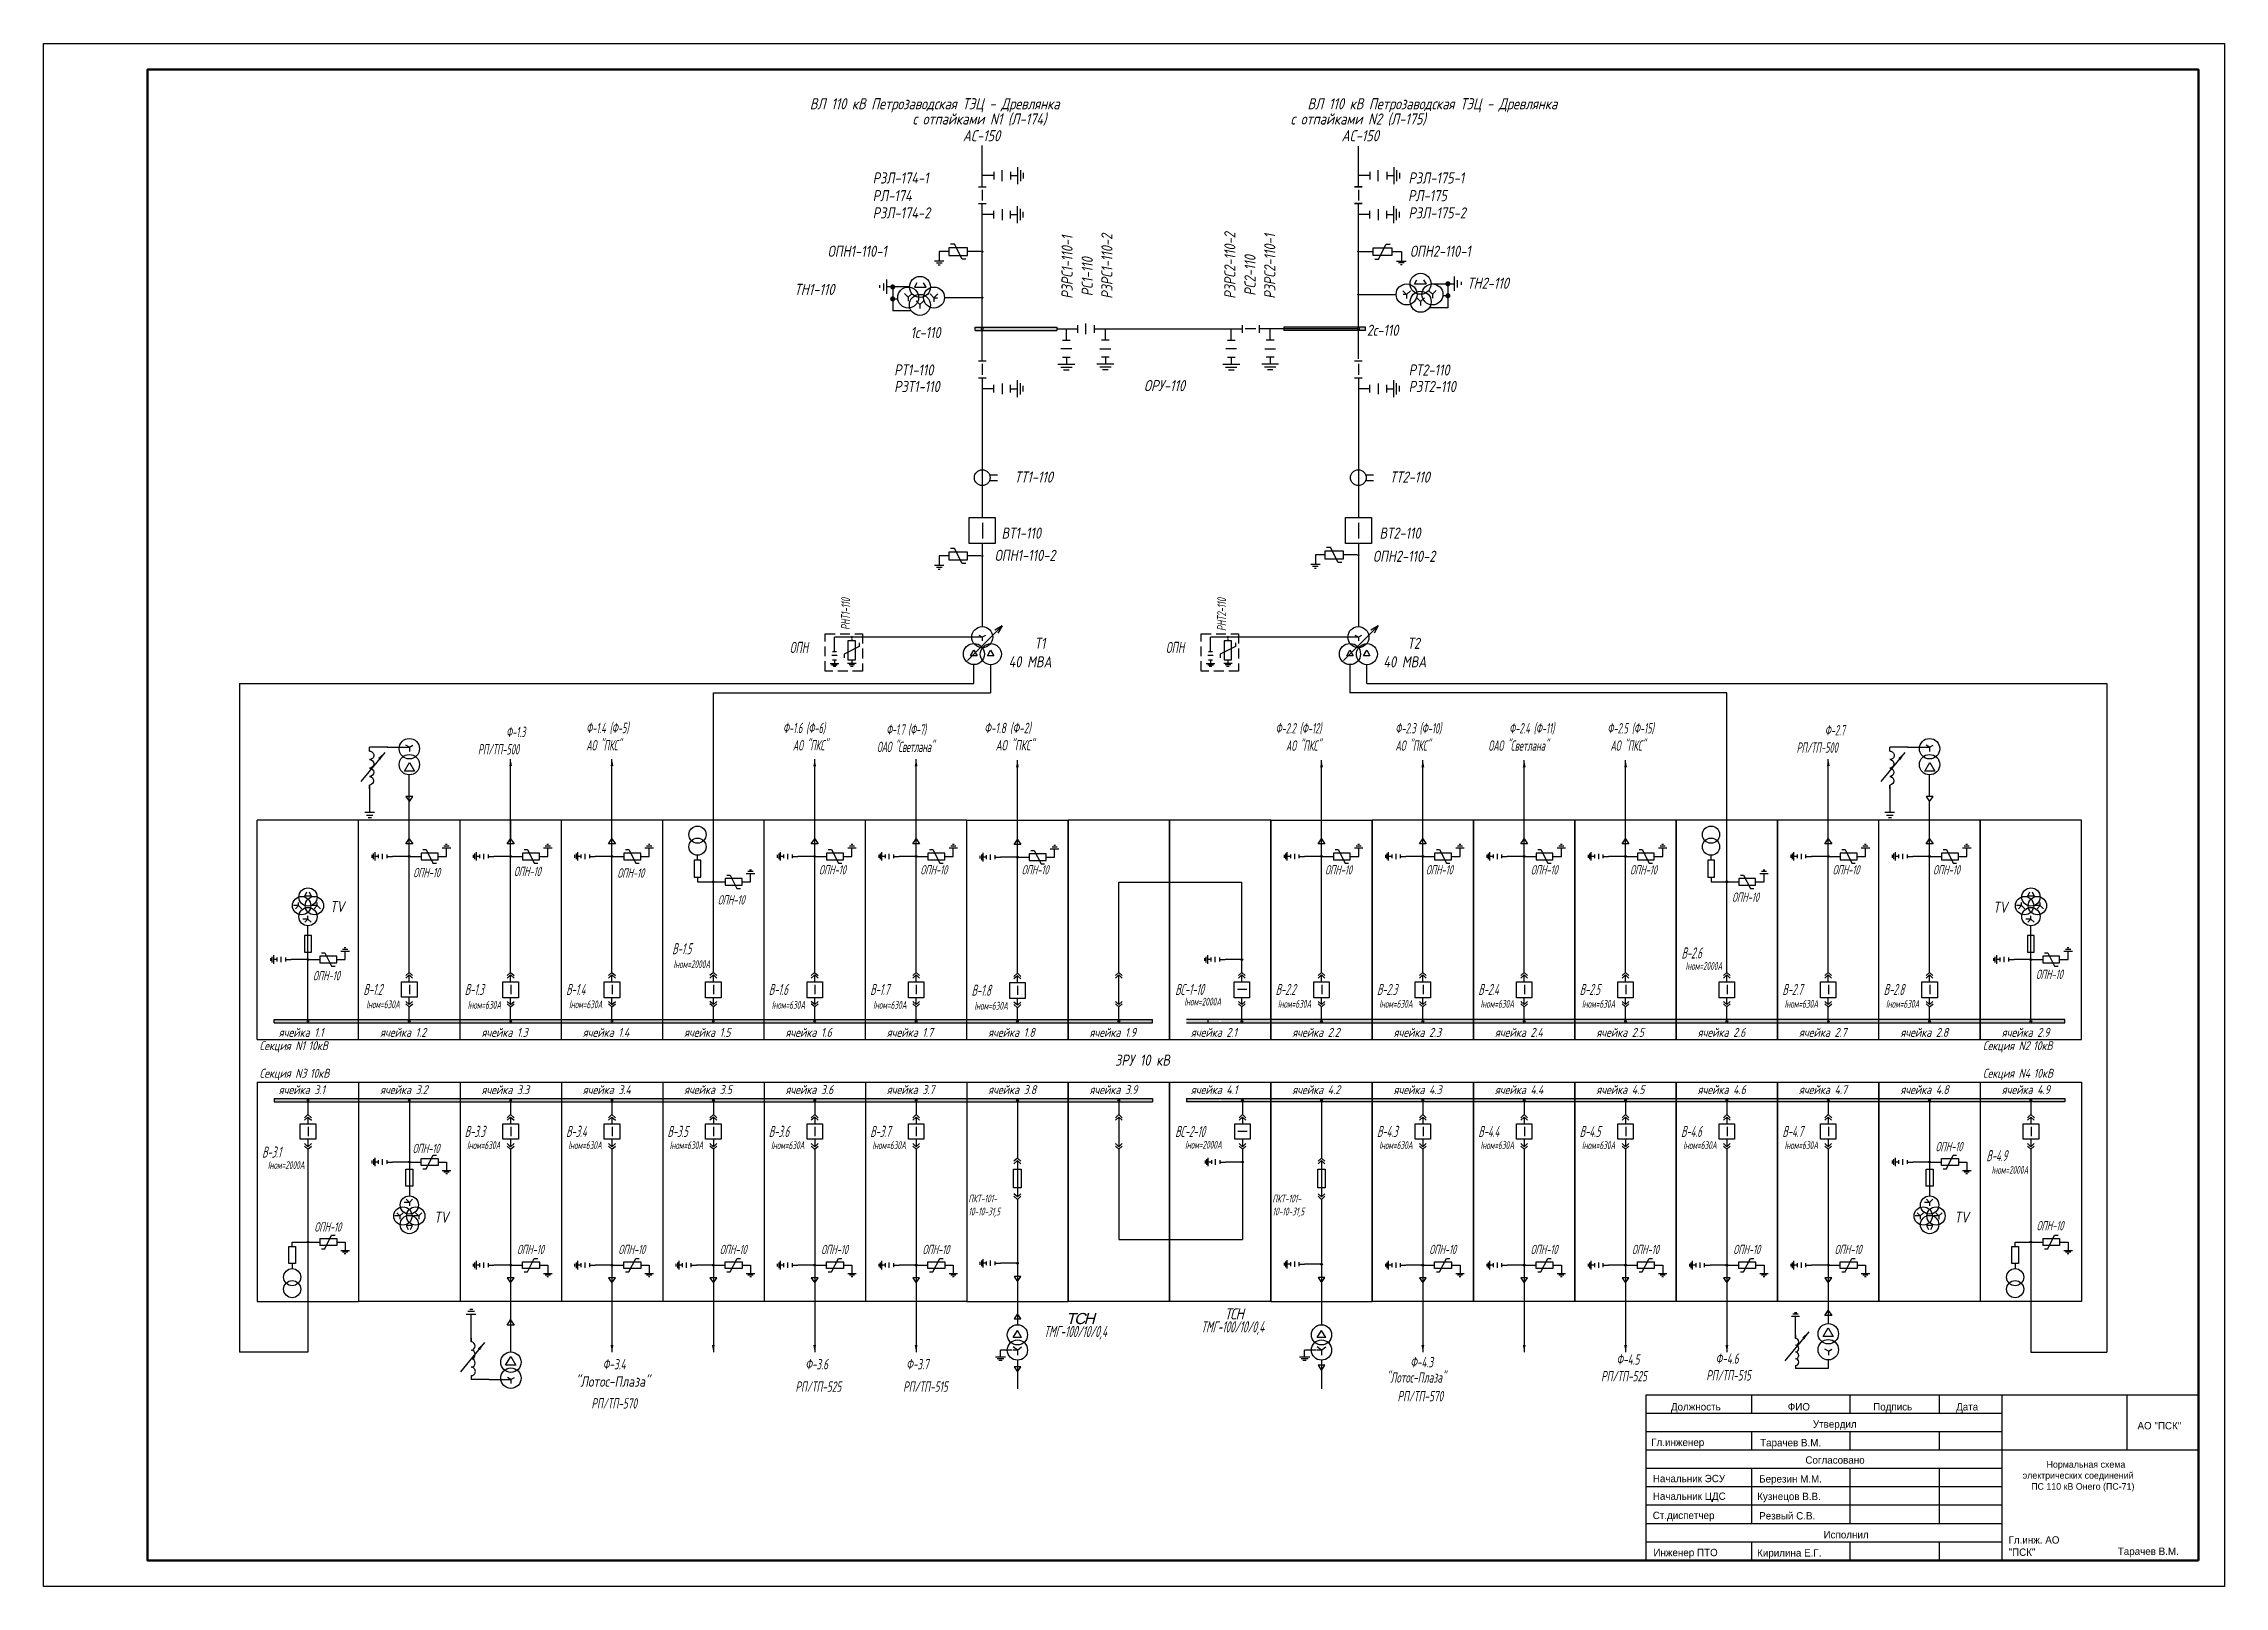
# Model space of a CAD drawing. Header units: millimetres. Extents: x 2325 to 2745, y -245 to 52.
import ezdxf
from ezdxf.enums import TextEntityAlignment as Align

# ---------------------------------------------------------------- set-up
doc = ezdxf.new("R2010")
doc.units = ezdxf.units.MM
doc.linetypes.add('DASHED', pattern=[19.05, 12.7, -6.35])
doc.linetypes.add('DASHED2', pattern=[9.525, 6.35, -3.175])
for name, color, linetype in [('10_КВ', 32, 'Continuous'), ('110_КВ', 250, 'Continuous'), ('ЗАЩИТА_ПЕРЕНАПРЯЖЕНИЙ', 168, 'Continuous'), ('РАЗЪЕД_РУБИЛЬН', 150, 'Continuous'), ('СОЕД_ОБМ', 7, 'Continuous'), ('ТЕКСТ', 7, 'Continuous')]:
    doc.layers.add(name, color=color, linetype=linetype)
doc.styles.add('GOST TYPE_A', font='', dxfattribs={"oblique": 11})
doc.styles.add('ГОСТ type A', font='', dxfattribs={"oblique": 15, "height": 4})
doc.styles.get('GOST TYPE_A').set_extended_font_data('GOST type A')
doc.styles.get('ГОСТ type A').set_extended_font_data('GOST type A')

msp = doc.modelspace()

# ---------------------------------------------------------------- texts
at = {"color": 7, "style": 'GOST TYPE_A', "oblique": 11}
for s, p in [('РЗЛ-174-1', (2484.83, 25.45)), ('РЗЛ-175-1', (2588.02, 25.45)), ('РЛ-174', (2484.83, 22.05)), ('РЛ-175', (2587.94, 22.05)), ('РЗЛ-174-2', (2484.83, 18.73)), ('РЗЛ-175-2', (2588.02, 18.73)), ('ОПН1-110-1', (2476.17, 11.35)), ('ОПН2-110-1', (2588.32, 11.35)), ('1с-110', (2492.13, -4.31)), ('2с-110', (2579.99, -3.86)), ('РТ1-110', (2488.96, -11.51)), ('РЗТ1-110', (2488.96, -14.69)), ('РТ2-110', (2588.05, -11.51)), ('РЗТ2-110', (2588.05, -14.69)), ('ОПН1-110-2', (2508.34, -47.19)), ('ОПН2-110-2', (2581.19, -47.37))]:
    msp.add_text(s, height=2.139, dxfattribs=at).set_placement(p)
for s, height, p in [('РЗРС1-110-1', 2.1389, (2523.32, 3.28)), ('РЗРС1-110-2', 2.1389, (2531, 3.28)), ('РЗРС2-110-2', 2.1389, (2554.68, 3.28)), ('РЗРС2-110-1', 2.1389, (2562.36, 3.28)), ('РС1-110', 2.139, (2527.21, 3.77)), ('РС2-110', 2.139, (2558.56, 3.86))]:
    msp.add_text(s, height=height, rotation=90, dxfattribs=at).set_placement(p)
at = {"color": 7, "style": 'GOST TYPE_A', "oblique": 11, "width": 0.7}
for s, p in [('РНТ1-110', (2480.45, -60.48)), ('РНТ2-110', (2552.87, -60.69))]:
    msp.add_text(s, height=1.711, rotation=90, dxfattribs=at).set_placement(p)
at = {"color": 7, "style": 'GOST TYPE_A', "oblique": 11, "width": 0.8}
for p in [(2468.88, -64.92), (2541.31, -64.92)]:
    msp.add_text('ОПН', height=2.139, dxfattribs=at).set_placement(p)
at = {"color": 7, "style": 'GOST TYPE_A'}
for s, insert, char_height, width, attachment_point in [('ВТ1-110', (2509.65, -40.77), 2.139, 9.5811, 1), ('ВТ2-110', (2582.44, -40.77), 2.139, 9.5811, 1), ('\\pi3.8155;ТV', (2376.53, -112.68), 2.1389, 10.6342, 1), ('\\pi3.8155;ТV', (2696.83, -112.79), 2.1389, 10.6342, 1), ('\\pi29.542;ЗРУ 10 кВ', (2501.98, -143.29), 2.1389, 99.0284, 4), ('\\pi3.8155;ТV', (2396.59, -172.45), 2.1389, 10.6342, 1), ('\\pi3.8155;ТV', (2689.39, -172.45), 2.1389, 10.6342, 1)]:
    msp.add_mtext(s, dxfattribs=dict(at, insert=insert, char_height=char_height, width=width, attachment_point=attachment_point))
at = {"color": 7, "char_height": 2.1389, "attachment_point": 1, "style": 'GOST TYPE_A'}
for s, insert in [('\\A1;\\pi5.082;Т1\\P\\pi0.062854;40 МВА', (2510.94, -61.98)), ('\\A1;\\pi4.7141;Т2\\P\\pi0.062854;40 МВА', (2583.11, -61.98))]:
    msp.add_mtext_dynamic_manual_height_columns(s, width=12.5148, gutter_width=1250, heights=[0], dxfattribs=dict(at, insert=insert))
at = {"insert": (2727.4, -212.95), "char_height": 1.4141, "width": 11.9148, "attachment_point": 1}
msp.add_mtext('\\pi1.0079;АО "ПСК"', dxfattribs=at)
at = {"layer": '10_КВ', "color": 0, "attachment_point": 1}
for s, insert, char_height, width in [('Должность', (2638.55, -209.31), 1.414, 12.0201), ('ФИО', (2661.06, -209.31), 1.414, 12.0201), ('Подпись', (2677.5, -209.31), 1.414, 12.0201), ('Дата', (2693.48, -209.31), 1.414, 12.0201), ('Утвердил', (2665.89, -212.65), 1.414, 12.0201), ('Гл.инженер', (2634.76, -216.15), 1.414, 12.0201), ('Тарачев В.М.', (2655.72, -216.22), 1.4141, 17.4698), ('Согласовано', (2664.45, -219.56), 1.4141, 12.0201), ('\\pi3.6786;   Нормальная схема\\P\\pi0.49677;электрических соединений\\P\\pi1.6634; ПС 110 кВ Онего (ПС-71) ', (2705.8, -220.47), 1.2727, 30.9025), ('Начальник ЭСУ', (2635.06, -223.12), 1.4141, 17.8625), ('Начальник ЦДС', (2635.06, -226.52), 1.4141, 19.1033), ('Кузнецов В.В.', (2655.17, -226.56), 1.4141, 17.4698), ('Березин М.М.', (2655.55, -223.19), 1.4141, 17.4698), ('Ст.диспетчер', (2635.05, -230.22), 1.4141, 12.0201), ('Резвый С.В.', (2655.55, -230.3), 1.4141, 17.4698), ('Исполнил', (2667.95, -233.94), 1.414, 12.0201), ('Гл.инж. АО "ПСК"', (2703.58, -234.94), 1.4141, 10.5171), ('Инженер ПТО', (2635.18, -237.36), 1.4141, 16.9534), ('Кирилина Е.Г.', (2655.15, -237.43), 1.4141, 17.4698), ('Тарачев В.М.', (2724.61, -237.13), 1.4141, 17.4698)]:
    msp.add_mtext(s, dxfattribs=dict(at, insert=insert, char_height=char_height, width=width))
at = {"layer": 'ТЕКСТ', "color": 0, "style": 'ГОСТ type A', "oblique": 15}
for s, p in [('ВЛ 110 кВ Петрозаводская ТЭЦ - Древлянка', (2496.75, 39.74)), ('с отпайками N1 (Л-174)', (2505.37, 36.81)), ('с отпайками N2 (Л-175)', (2578.31, 36.81)), ('ВЛ 110 кВ Петрозаводская ТЭЦ - Древлянка', (2592.6, 39.74))]:
    msp.add_text(s, height=2.1389, dxfattribs=at).set_placement(p, align=Align.CENTER)
at = {"layer": 'ТЕКСТ', "color": 7}
for s, height, style, oblique, p in [('АС-150', 2.139, 'ГОСТ type A', 15, (2505.76, 33.59)), ('АС-150', 2.139, 'ГОСТ type A', 15, (2578.7, 33.59)), ('ОРУ-110', 2.139, 'ГОСТ type A', 15, (2541, -14.52)), ('ТТ1-110', 2.139, 'ГОСТ type A', 15, (2515.8, -32.12)), ('ТТ2-110', 2.139, 'ГОСТ type A', 15, (2588.23, -32.12)), ('"Лотос-Плаза"', 2, 'GOST TYPE_A', 11, (2434.77, -206.16))]:
    msp.add_text(s, height=height, dxfattribs=dict(at, style=style, oblique=oblique)).set_placement(p, align=Align.CENTER)
at = {"layer": 'ТЕКСТ', "color": 7, "lineweight": 15, "style": 'GOST TYPE_A', "oblique": 11, "width": 0.7}
for s, p in [('Iном=2000А', (2449.99, -125.57)), ('Iном=2000А', (2644.91, -125.92)), ('Iном=630А', (2390.52, -133.3)), ('Iном=630А', (2410.04, -133.41)), ('Iном=630А', (2429.56, -133.3)), ('Iном=630А', (2468.6, -133.41)), ('Iном=630А', (2488.13, -133.41)), ('Iном=630А', (2507.63, -133.57)), ('Iном=2000А', (2548.38, -132.78)), ('Iном=630А', (2566.07, -133.2)), ('Iном=630А', (2585.59, -133.2)), ('Iном=630А', (2605.11, -133.2)), ('Iном=630А', (2624.63, -133.2)), ('Iном=630А', (2663.67, -133.2)), ('Iном=630А', (2683.19, -133.2)), ('Iном=630А', (2409.91, -160.41)), ('Iном=630А', (2429.43, -160.41)), ('Iном=630А', (2448.95, -160.41)), ('Iном=630А', (2468.47, -160.41)), ('Iном=630А', (2487.99, -160.41)), ('Iном=2000А', (2548.52, -160.33)), ('Iном=630А', (2585.59, -160.41)), ('Iном=630А', (2605.11, -160.41)), ('Iном=630А', (2624.63, -160.41)), ('Iном=630А', (2644.15, -160.41)), ('Iном=630А', (2663.67, -160.41)), ('Iном=2000А', (2371.87, -164.24)), ('Iном=2000А', (2703.85, -165.17))]:
    msp.add_text(s, height=1.5, dxfattribs=at).set_placement(p, align=Align.CENTER)
at = {"layer": 'ТЕКСТ', "color": 7, "style": 'GOST TYPE_A', "oblique": 11, "width": 0.8}
for s, p in [('Ф-3.4', (2435.05, -202.83)), ('Ф-3.6', (2474.04, -202.83)), ('Ф-3.7', (2493.46, -202.83)), ('Ф-4.3', (2590.57, -202.42)), ('Ф-4.5', (2630.29, -201.9)), ('Ф-4.6', (2649.39, -201.74)), ('РП/ТП-525', (2474.36, -207.14)), ('РП/ТП-515', (2494.99, -207.14)), ('"Лотос-Плаза"', (2589.51, -205.37)), ('РП/ТП-525', (2629.53, -205.12)), ('РП/ТП-515', (2649.66, -204.96)), ('РП/ТП-570', (2435.05, -210.36)), ('РП/ТП-570', (2590.3, -208.97))]:
    msp.add_text(s, height=2, dxfattribs=at).set_placement(p, align=Align.CENTER)
at = {"layer": 'ТЕКСТ', "color": 7}
for s, insert, char_height, width, attachment_point, style in [('ТН1-110', (2469.73, 6.14), 2.139, 9.5811, 1, 'ГОСТ type A'), ('ТН2-110', (2599.3, 7.33), 2.139, 9.5811, 1, 'ГОСТ type A'), ('\\pi26;{\\W0.7;Ф-1.3 \\P\\pi20.566;РП/ТП-500}', (2388.24, -81.79), 2, 50.4494, 4, 'GOST TYPE_A'), ('\\pi26;{\\W0.7;Ф-1.4 (Ф-5)\\PАО "ПКС"}', (2403.66, -81.02), 2, 43.172, 4, 'GOST TYPE_A'), ('\\pi4.1016;{\\W0.7;Ф-1.6 (Ф-6)\\P\\pi6.0035;АО "ПКС"}', (2463.45, -81.02), 2, 22.1475, 4, 'GOST TYPE_A'), ('\\pi3.2119;{\\W0.7;\\T0.95;Ф-1.7 (Ф-7)\\P\\pi1.4459;ОАО "Светлана"}', (2484.22, -81.32), 2, 19.9114, 4, 'GOST TYPE_A'), ('\\pi1.2254;{\\W0.8;Ф-1.8 (Ф-2)\\P\\pi3.4082;АО "ПКС"}', (2505.09, -81.02), 2, 18.2999, 4, 'GOST TYPE_A'), ('\\pi24;{\\W0.7;Ф-2.2 (Ф-12)\\P\\pi26;АО "ПКС"}', (2538.42, -81.08), 2, 50.4494, 4, 'GOST TYPE_A'), ('\\pi16,l10;{\\W0.7;Ф-2.3 (Ф-10)\\P\\pi26,l0;АО "ПКС"}', (2559.49, -81.08), 2, 56.5472, 4, 'GOST TYPE_A'), ('\\pi4;{\\W0.7;Ф-2.4 (Ф-11)\\P\\pi0;ОАО "Светлана"}', (2603.41, -81.08), 2, 51.2576, 4, 'GOST TYPE_A'), ('\\pi7.338;{\\W0.7;Ф-2.5 (Ф-15)\\P\\pi7.9065;АО "ПКС"}', (2618.99, -81.08), 2, 25.9536, 4, 'GOST TYPE_A'), ('\\pi26;{\\W0.7;Ф-2.7 \\P\\pi20.566;РП/ТП-500}', (2642.19, -81.46), 2, 34.7264, 4, 'GOST TYPE_A'), ('{\\W0.7;ОПН-10}', (2396.33, -108.09), 1.8, 9.5811, 7, 'ГОСТ type A'), ('{\\W0.7;ОПН-10}', (2415.71, -107.86), 1.8, 9.5811, 7, 'ГОСТ type A'), ('{\\W0.7;ОПН-10}', (2435.64, -108.17), 1.8, 9.5811, 7, 'ГОСТ type A'), ('{\\W0.7;ОПН-10}', (2474.47, -107.56), 1.8, 9.5811, 7, 'ГОСТ type A'), ('{\\W0.7;ОПН-10}', (2494, -107.56), 1.8, 9.5811, 7, 'ГОСТ type A'), ('{\\W0.7;ОПН-10}', (2513.51, -107.56), 1.8, 9.5811, 7, 'ГОСТ type A'), ('{\\W0.7;ОПН-10}', (2571.94, -107.56), 1.8, 9.5811, 7, 'ГОСТ type A'), ('{\\W0.7;ОПН-10}', (2591.36, -107.56), 1.8, 9.5811, 7, 'ГОСТ type A'), ('{\\W0.7;ОПН-10}', (2611.56, -107.56), 1.8, 9.5811, 7, 'ГОСТ type A'), ('{\\W0.7;ОПН-10}', (2630.68, -107.56), 1.8, 9.5811, 7, 'ГОСТ type A'), ('{\\W0.7;ОПН-10}', (2669.68, -107.56), 1.8, 9.5811, 7, 'ГОСТ type A'), ('{\\W0.7;ОПН-10}', (2689.03, -107.56), 1.8, 9.5811, 7, 'ГОСТ type A'), ('{\\W0.7;ОПН-10}', (2454.98, -113.34), 1.8, 9.5811, 7, 'ГОСТ type A'), ('{\\W0.7;ОПН-10}', (2650.33, -112.82), 1.8, 9.5811, 7, 'ГОСТ type A'), ('{\\W0.7;В-1.5}', (2446.2, -122.91), 2.1389, 1.8374, 7, 'ГОСТ type A'), ('{\\W0.7;В-2.6}', (2640.58, -123.73), 2.1389, 1.8374, 7, 'ГОСТ type A'), ('{\\W0.7;ОПН-10}', (2708.84, -127.67), 1.8, 9.5811, 7, 'ГОСТ type A'), ('{\\W0.7;ОПН-10}', (2377.02, -127.93), 1.8, 9.5811, 7, 'ГОСТ type A'), ('{\\W0.7;В-1.2}', (2386.73, -130.75), 2.1389, 1.8374, 7, 'ГОСТ type A'), ('{\\W0.7;В-1.3}', (2406.24, -130.75), 2.1389, 1.8374, 7, 'ГОСТ type A'), ('{\\W0.7;В-1.4}', (2425.76, -130.75), 2.1389, 1.8374, 7, 'ГОСТ type A'), ('{\\W0.7;В-1.6}', (2464.8, -130.75), 2.1389, 1.8374, 7, 'ГОСТ type A'), ('{\\W0.7;В-1.7}', (2484.33, -130.75), 2.1389, 1.8374, 7, 'ГОСТ type A'), ('{\\W0.7;В-1.8}', (2503.84, -130.91), 2.1389, 1.8374, 7, 'ГОСТ type A'), ('{\\W0.7;ВС-1-10}', (2543.07, -130.75), 2.1389, 1.8374, 7, 'ГОСТ type A'), ('{\\W0.7;В-2.2}', (2562.41, -130.75), 2.1389, 1.8374, 7, 'ГОСТ type A'), ('{\\W0.7;В-2.3}', (2581.93, -130.75), 2.1389, 1.8374, 7, 'ГОСТ type A'), ('{\\W0.7;В-2.4}', (2601.45, -130.75), 2.1389, 1.8374, 7, 'ГОСТ type A'), ('{\\W0.7;В-2.5}', (2620.97, -130.75), 2.1389, 1.8374, 7, 'ГОСТ type A'), ('{\\W0.7;В-2.7}', (2660.01, -130.75), 2.1389, 1.8374, 7, 'ГОСТ type A'), ('{\\W0.7;В-2.8}', (2679.52, -130.75), 2.1389, 1.8374, 7, 'ГОСТ type A'), ('ячейка 1.1', (2370.46, -138.81), 1.711, 17.1707, 7, 'ГОСТ type A'), ('ячейка 1.2', (2389.98, -138.81), 1.711, 17.1707, 7, 'ГОСТ type A'), ('ячейка 1.3', (2409.5, -138.81), 1.711, 17.1707, 7, 'ГОСТ type A'), ('ячейка 1.4', (2429.02, -138.81), 1.711, 17.1707, 7, 'ГОСТ type A'), ('ячейка 1.5', (2448.53, -138.81), 1.711, 17.1707, 7, 'ГОСТ type A'), ('ячейка 1.6', (2468.05, -138.81), 1.711, 17.1707, 7, 'ГОСТ type A'), ('ячейка 1.7', (2487.57, -138.81), 1.711, 17.1707, 7, 'ГОСТ type A'), ('ячейка 1.8', (2507.09, -138.81), 1.711, 17.1707, 7, 'ГОСТ type A'), ('ячейка 1.9', (2526.61, -138.81), 1.711, 17.1707, 7, 'ГОСТ type A'), ('ячейка 2.1', (2546.13, -138.81), 1.711, 17.1707, 7, 'ГОСТ type A'), ('ячейка 2.2', (2565.65, -138.81), 1.711, 17.1707, 7, 'ГОСТ type A'), ('ячейка 2.3', (2585.17, -138.81), 1.711, 17.1707, 7, 'ГОСТ type A'), ('ячейка 2.4', (2604.69, -138.81), 1.711, 17.1707, 7, 'ГОСТ type A'), ('ячейка 2.5', (2624.21, -138.81), 1.711, 17.1707, 7, 'ГОСТ type A'), ('ячейка 2.6', (2643.73, -138.81), 1.711, 17.1707, 7, 'ГОСТ type A'), ('ячейка 2.7', (2663.25, -138.81), 1.711, 17.1707, 7, 'ГОСТ type A'), ('ячейка 2.8', (2682.77, -138.81), 1.711, 17.1707, 7, 'ГОСТ type A'), ('ячейка 2.9', (2702.29, -138.81), 1.711, 17.1707, 7, 'ГОСТ type A'), ('Секция N1{\\fArial|b0|i0|c204|p34; }10кВ', (2366.72, -141.83), 1.7111, 29.5832, 7, 'ГОСТ type A'), ('Секция N2{\\fArial|b0|i0|c204|p34; }10кВ', (2698.62, -141.83), 1.7111, 29.5832, 7, 'ГОСТ type A'), ('Секция N3{\\fArial|b0|i0|c204|p34; }10кВ', (2366.72, -147.14), 1.7111, 29.5832, 7, 'ГОСТ type A'), ('Секция N4{\\fArial|b0|i0|c204|p34; }10кВ', (2698.62, -147.14), 1.7111, 29.5832, 7, 'ГОСТ type A'), ('ячейка 3.1', (2370.46, -149.84), 1.711, 17.1707, 7, 'ГОСТ type A'), ('ячейка 3.2', (2389.98, -149.84), 1.711, 17.1707, 7, 'ГОСТ type A'), ('ячейка 3.3', (2409.5, -149.84), 1.711, 17.1707, 7, 'ГОСТ type A'), ('ячейка 3.4', (2429.02, -149.84), 1.711, 17.1707, 7, 'ГОСТ type A'), ('ячейка 3.5', (2448.53, -149.82), 1.711, 17.1707, 7, 'ГОСТ type A'), ('ячейка 3.6', (2468.05, -149.82), 1.711, 17.1707, 7, 'ГОСТ type A'), ('ячейка 3.7', (2487.57, -149.82), 1.711, 17.1707, 7, 'ГОСТ type A'), ('ячейка 3.8', (2507.09, -149.82), 1.711, 17.1707, 7, 'ГОСТ type A'), ('ячейка 3.9', (2526.61, -149.82), 1.711, 17.1707, 7, 'ГОСТ type A'), ('ячейка 4.1', (2546.13, -149.84), 1.711, 17.1707, 7, 'ГОСТ type A'), ('ячейка 4.2', (2565.65, -149.84), 1.711, 17.1707, 7, 'ГОСТ type A'), ('ячейка 4.3', (2585.17, -149.84), 1.711, 17.1707, 7, 'ГОСТ type A'), ('ячейка 4.4', (2604.69, -149.84), 1.711, 17.1707, 7, 'ГОСТ type A'), ('ячейка 4.5', (2624.21, -149.82), 1.711, 17.1707, 7, 'ГОСТ type A'), ('ячейка 4.6', (2643.73, -149.82), 1.711, 17.1707, 7, 'ГОСТ type A'), ('ячейка 4.7', (2663.25, -149.82), 1.711, 17.1707, 7, 'ГОСТ type A'), ('ячейка 4.8', (2682.77, -149.82), 1.711, 17.1707, 7, 'ГОСТ type A'), ('ячейка 4.9', (2702.29, -149.82), 1.711, 17.1707, 7, 'ГОСТ type A'), ('{\\W0.7;ОПН-10}', (2396.21, -161.2), 1.8, 9.5811, 7, 'ГОСТ type A'), ('{\\W0.7;В-3.3}', (2406.24, -158.08), 2.1389, 1.8374, 7, 'ГОСТ type A'), ('{\\W0.7;В-3.4}', (2425.76, -158.08), 2.1389, 1.8374, 7, 'ГОСТ type A'), ('{\\W0.7;В-3.5}', (2445.28, -158.08), 2.1389, 1.8374, 7, 'ГОСТ type A'), ('{\\W0.7;В-3.6}', (2464.8, -158.08), 2.1389, 1.8374, 7, 'ГОСТ type A'), ('{\\W0.7;В-3.7}', (2484.33, -158.08), 2.1389, 1.8374, 7, 'ГОСТ type A'), ('{\\W0.7;ВС-2-10}', (2543.07, -158.09), 2.1389, 1.8374, 7, 'ГОСТ type A'), ('{\\W0.7;В-4.3}', (2581.93, -158.08), 2.1389, 1.8374, 7, 'ГОСТ type A'), ('{\\W0.7;В-4.4}', (2601.45, -158.08), 2.1389, 1.8374, 7, 'ГОСТ type A'), ('{\\W0.7;В-4.5}', (2620.97, -158.08), 2.1389, 1.8374, 7, 'ГОСТ type A'), ('{\\W0.7;В-4.6}', (2640.49, -158.08), 2.1389, 1.8374, 7, 'ГОСТ type A'), ('{\\W0.7;В-4.7}', (2660.01, -158.08), 2.1389, 1.8374, 7, 'ГОСТ type A'), ('{\\W0.7;ОПН-10}', (2689.52, -160.84), 1.8, 9.5811, 7, 'ГОСТ type A'), ('{\\W0.7;В-3.1}', (2367.21, -162.06), 2.1389, 1.8374, 7, 'ГОСТ type A'), ('{\\W0.7;В-4.9}', (2699.29, -162.75), 2.1389, 1.8374, 7, 'ГОСТ type A'), ('{\\W0.7;ПКТ-101-\\P10-10-31,5}', (2503.21, -173.53), 1.495, 1.8374, 7, 'ГОСТ type A'), ('{\\W0.7;ПКТ-101-\\P10-10-31,5}', (2561.78, -173.53), 1.495, 1.8374, 7, 'ГОСТ type A'), ('{\\W0.7;ОПН-10}', (2377.29, -176.3), 1.8, 9.5811, 7, 'ГОСТ type A'), ('{\\W0.7;ОПН-10}', (2708.97, -176.06), 1.8, 9.5811, 7, 'ГОСТ type A'), ('{\\W0.7;ОПН-10}', (2416.32, -180.64), 1.8, 9.5811, 7, 'ГОСТ type A'), ('{\\W0.7;ОПН-10}', (2435.84, -180.64), 1.8, 9.5811, 7, 'ГОСТ type A'), ('{\\W0.7;ОПН-10}', (2455.36, -180.64), 1.8, 9.5811, 7, 'ГОСТ type A'), ('{\\W0.7;ОПН-10}', (2474.88, -180.64), 1.8, 9.5811, 7, 'ГОСТ type A'), ('{\\W0.7;ОПН-10}', (2494.41, -180.64), 1.8, 9.5811, 7, 'ГОСТ type A'), ('{\\W0.7;ОПН-10}', (2592.01, -180.64), 1.8, 9.5811, 7, 'ГОСТ type A'), ('{\\W0.7;ОПН-10}', (2611.53, -180.64), 1.8, 9.5811, 7, 'ГОСТ type A'), ('{\\W0.7;ОПН-10}', (2631.05, -180.64), 1.8, 9.5811, 7, 'ГОСТ type A'), ('{\\W0.7;ОПН-10}', (2650.56, -180.64), 1.8, 9.5811, 7, 'ГОСТ type A'), ('{\\W0.7;ОПН-10}', (2670.08, -180.64), 1.8, 9.5811, 7, 'ГОСТ type A')]:
    msp.add_mtext(s, dxfattribs=dict(at, insert=insert, char_height=char_height, width=width, attachment_point=attachment_point, style=style))
at = {"layer": 'ТЕКСТ', "color": 7, "char_height": 2.1389, "width": 9.5811, "attachment_point": 1, "line_spacing_factor": 0.7, "style": 'ГОСТ type A'}
for s, insert in [('\\pi1.677;{\\W0.75;\\T0.75;        \\Ftxt|c204;\\W1.05;ТСН\\Ftxt|c0;\\P\\pi-4.2443;\\fGOST type A|b0|i0|c204|p34;\\W0.75;\\T1;ТМГ-100/10/0,4}', (2522.04, -191.96)), ('\\pi1.677;{\\W0.75;\\T0.75;        \\W1.05;ТСН\\P\\pi-4.4926;\\W0.75;\\T1;ТМГ-100/10/0,4}', (2552.56, -191.07))]:
    msp.add_mtext(s, dxfattribs=dict(at, insert=insert))

# ---------------------------------------------------------------- blocks, each defined once
blk = doc.blocks.new('РЕГУЛИРОВАНИЕ')
for p, q in [((-10.6, -10.6), (14.1, 14.1)), ((14.1, 14.1), (8.9, 11.1)), ((14.1, 14.1), (11.1, 8.9))]:
    blk.add_line(p, q)
blk = doc.blocks.new('ОБМОТКА_Y-0')
at = {"layer": 'СОЕД_ОБМ', "color": 0}
for p, q in [((-2.3, 1.3), (0, 0)), ((0, 0), (2.3, 1.3)), ((0, 0), (2.5, 0)), ((0, 0), (0, -2.7))]:
    blk.add_line(p, q, dxfattribs=at)
blk = doc.blocks.new('ОБМОТКА_Д')
at = {"layer": 'СОЕД_ОБМ', "color": 0}
for p, q in [((-2.3, -1.3), (0, 2.7)), ((0, 2.7), (2.3, -1.3)), ((2.3, -1.3), (-2.3, -1.3))]:
    blk.add_line(p, q, dxfattribs=at)
blk = doc.blocks.new('ОТВЕТВЛЕНИЕ')
at = {"color": 0, "linetype": 'ByBlock'}
blk.add_solid([(0, 1.1), (1.1, 0), (-1.1, 0), (0, -1.1)], dxfattribs=at)
blk = doc.blocks.new('ЗАЗЕМЛЕНИЕ')
at = {"color": 0, "linetype": 'ByBlock'}
for p, q in [((0, 0), (0, -2.5)), ((-3, -2.5), (3, -2.5)), ((-2, -3.5), (2, -3.5)), ((-1, -4.5), (1, -4.5))]:
    blk.add_line(p, q, dxfattribs=at)
blk = doc.blocks.new('Разъединитель вкл. норм.')
at = {"ltscale": 100}
for p, q in [((-0.37, 0), (0.37, 0)), ((-0.37, -1.63), (0.37, -1.63))]:
    blk.add_line(p, q, dxfattribs=at)
blk.add_line((0, -0.3), (0, -1.33))
blk = doc.blocks.new('Заземл.нож откл. норм.')
at = {"ltscale": 100}
for p, q in [((1.1, 0), (0, 0)), ((1.1, -0.37), (1.1, 0.37)), ((2.73, -0.37), (2.73, 0.37))]:
    blk.add_line(p, q, dxfattribs=at)
blk.add_line((1.91, 0.52), (1.91, -0.52))
at = {"ltscale": 100, "xscale": 0.2717159185103244, "yscale": 0.2717159185103244, "zscale": 0.2717159185103244, "rotation": 90}
blk.add_blockref('ЗАЗЕМЛЕНИЕ', (2.73, 0), dxfattribs=at)

# ---------------------------------------------------------------- hatches: boundary and pattern name
at = {"ltscale": 100}
h = msp.add_hatch(color=256, dxfattribs=at)
h.dxf.hatch_style = 1
h.paths.add_polyline_path([(2520.27, -2.2), (2504.55, -2.2), (2504.55, -2.85), (2520.27, -2.85)])
h.paths.add_polyline_path([(2505.76, -2.52, -1), (2506.09, -2.52, -1)], flags=16)
h = msp.add_hatch(color=256, dxfattribs=at)
h.dxf.hatch_style = 1
h.paths.add_polyline_path([(2579.73, -2.85), (2579.73, -2.2), (2564.01, -2.2), (2564.01, -2.85)])
h.paths.add_polyline_path([(2578.52, -2.52, -1), (2578.19, -2.52, -1)], flags=16)
h = msp.add_hatch(color=7)
h.paths.add_polyline_path([(2538.73, -135.48), (2522.46, -135.48), (2522.46, -136.14), (2538.73, -136.14)])
h.paths.add_polyline_path([(2532.39, -135.81, -1), (2532.05, -135.81, -1)], flags=16)
h.paths.add_polyline_path([(2522.46, -135.48), (2504.29, -135.48), (2504.29, -136.14), (2522.46, -136.14)])
h.paths.add_polyline_path([(2512.52, -135.81, -1), (2512.86, -135.81, -1)], flags=16)
h.paths.add_polyline_path([(2504.29, -135.48), (2502.94, -135.48), (2502.94, -136.14), (2504.29, -136.14)])
h.paths.add_polyline_path([(2502.94, -135.48), (2483.42, -135.48), (2483.42, -136.14), (2502.94, -136.14)])
h.paths.add_polyline_path([(2493.01, -135.81, -1), (2493.35, -135.81, -1)], flags=16)
h.paths.add_polyline_path([(2483.42, -135.48), (2463.9, -135.48), (2463.9, -136.14), (2483.42, -136.14)])
h.paths.add_polyline_path([(2473.48, -135.81, -1), (2473.82, -135.81, -1)], flags=16)
h.paths.add_polyline_path([(2463.9, -135.48), (2444.38, -135.48), (2444.38, -136.14), (2463.9, -136.14)])
h.paths.add_polyline_path([(2453.96, -135.81, -1), (2454.3, -135.81, -1)], flags=16)
h.paths.add_polyline_path([(2444.38, -135.48), (2424.86, -135.48), (2424.86, -136.14), (2444.38, -136.14)])
h.paths.add_polyline_path([(2434.45, -135.81, -1), (2434.78, -135.81, -1)], flags=16)
h.paths.add_polyline_path([(2424.86, -135.48), (2405.34, -135.48), (2405.34, -136.14), (2424.86, -136.14)])
h.paths.add_polyline_path([(2414.93, -135.81, -1), (2415.26, -135.81, -1)], flags=16)
h.paths.add_polyline_path([(2405.34, -135.48), (2395.58, -135.48), (2395.58, -135.64, -0.414214), (2395.75, -135.81, -1), (2395.41, -135.81, -0.414214), (2395.58, -135.64), (2395.58, -135.48), (2385.82, -135.48), (2385.82, -136.14), (2405.34, -136.14)])
h.paths.add_polyline_path([(2385.82, -135.48), (2376.06, -135.48), (2376.06, -135.64, -0.414214), (2376.23, -135.81, -0.414214), (2376.06, -135.98, -0.414214), (2375.9, -135.81, -0.414214), (2376.06, -135.64), (2376.06, -135.48), (2369.56, -135.48), (2369.56, -136.14), (2385.82, -136.14)])
h = msp.add_hatch(color=7)
h.paths.add_polyline_path([(2561.5, -135.48), (2545.23, -135.48), (2545.23, -136.14), (2561.5, -136.14)])
h.paths.add_polyline_path([(2551.57, -135.81, -1), (2551.91, -135.81, -1)], flags=16)
h.paths.add_polyline_path([(2579.96, -135.48), (2561.5, -135.48), (2561.5, -136.14), (2579.96, -136.14)])
h.paths.add_polyline_path([(2571.43, -135.81, -1), (2571.09, -135.81, -1)], flags=16)
h.paths.add_polyline_path([(2581.02, -135.48), (2579.96, -135.48), (2579.96, -136.14), (2581.02, -136.14)])
h.paths.add_polyline_path([(2600.54, -135.48), (2581.02, -135.48), (2581.02, -136.14), (2600.54, -136.14)])
h.paths.add_polyline_path([(2590.95, -135.81, -1), (2590.61, -135.81, -1)], flags=16)
h.paths.add_polyline_path([(2620.06, -135.48), (2600.54, -135.48), (2600.54, -136.14), (2620.06, -136.14)])
h.paths.add_polyline_path([(2610.47, -135.81, -1), (2610.13, -135.81, -1)], flags=16)
h.paths.add_polyline_path([(2639.58, -135.48), (2620.06, -135.48), (2620.06, -136.14), (2639.58, -136.14)])
h.paths.add_polyline_path([(2629.99, -135.81, -1), (2629.65, -135.81, -1)], flags=16)
h.paths.add_polyline_path([(2659.1, -135.48), (2639.58, -135.48), (2639.58, -136.14), (2659.1, -136.14)])
h.paths.add_polyline_path([(2649.5, -135.81, -1), (2649.17, -135.81, -1)], flags=16)
h.paths.add_polyline_path([(2678.61, -135.48), (2659.1, -135.48), (2659.1, -136.14), (2678.61, -136.14)])
h.paths.add_polyline_path([(2669.02, -135.81, -1), (2668.69, -135.81, -1)], flags=16)
h.paths.add_polyline_path([(2688.21, -135.81, -0.414214), (2688.37, -135.64), (2688.37, -135.48), (2678.61, -135.48), (2678.61, -136.14), (2698.13, -136.14), (2698.13, -135.48), (2688.37, -135.48), (2688.37, -135.64, -0.414214), (2688.54, -135.81, -1)])
h.paths.add_polyline_path([(2707.89, -135.64), (2707.89, -135.48), (2698.13, -135.48), (2698.13, -136.14), (2714.4, -136.14), (2714.4, -135.48), (2707.89, -135.48), (2707.89, -135.64, -0.414214), (2708.06, -135.81, -1), (2707.73, -135.81, -0.414214)])
h = msp.add_hatch(color=7)
h.paths.add_polyline_path([(2538.73, -150.69), (2522.46, -150.69), (2522.46, -151.34), (2538.73, -151.34)])
h.paths.add_polyline_path([(2532.39, -151.02, -1), (2532.05, -151.02, -1)], flags=16)
h.paths.add_polyline_path([(2522.46, -150.69), (2504.29, -150.69), (2504.29, -151.34), (2522.46, -151.34)])
h.paths.add_polyline_path([(2512.52, -151.02, -1), (2512.86, -151.02, -1)], flags=16)
h.paths.add_polyline_path([(2504.29, -150.69), (2502.94, -150.69), (2502.94, -151.34), (2504.29, -151.34)])
h.paths.add_polyline_path([(2502.94, -150.69), (2483.42, -150.69), (2483.42, -151.34), (2502.94, -151.34)])
h.paths.add_polyline_path([(2493.01, -151.02, -1), (2493.35, -151.02, -1)], flags=16)
h.paths.add_polyline_path([(2483.42, -150.69), (2463.9, -150.69), (2463.9, -151.34), (2483.42, -151.34)])
h.paths.add_polyline_path([(2473.48, -151.02, -1), (2473.82, -151.02, -1)], flags=16)
h.paths.add_polyline_path([(2463.9, -150.69), (2444.38, -150.69), (2444.38, -151.34), (2463.9, -151.34)])
h.paths.add_polyline_path([(2453.96, -151.02, -1), (2454.3, -151.02, -1)], flags=16)
h.paths.add_polyline_path([(2444.38, -150.69), (2424.86, -150.69), (2424.86, -151.34), (2444.38, -151.34)])
h.paths.add_polyline_path([(2434.45, -151.02, -1), (2434.78, -151.02, -1)], flags=16)
h.paths.add_polyline_path([(2424.86, -150.69), (2405.34, -150.69), (2405.34, -151.34), (2424.86, -151.34)])
h.paths.add_polyline_path([(2414.93, -151.02, -1), (2415.26, -151.02, -1)], flags=16)
h.paths.add_polyline_path([(2405.34, -150.69), (2385.82, -150.69), (2385.82, -151.34), (2395.58, -151.34), (2395.58, -151.19, -0.414214), (2395.41, -151.02, -1), (2395.75, -151.02, -0.414214), (2395.58, -151.19), (2395.58, -151.34), (2405.34, -151.34)])
h.paths.add_polyline_path([(2385.82, -150.69), (2369.56, -150.69), (2369.56, -151.34), (2376.06, -151.34), (2376.06, -151.19, -0.414214), (2375.9, -151.02, -1), (2376.23, -151.02, -0.414214), (2376.06, -151.19), (2376.06, -151.34), (2385.82, -151.34)])
h = msp.add_hatch(color=7)
h.paths.add_polyline_path([(2561.5, -150.69), (2545.23, -150.69), (2545.23, -151.34), (2561.5, -151.34)])
h.paths.add_polyline_path([(2551.91, -151.02, -1), (2551.57, -151.02, -1)], flags=16)
h.paths.add_polyline_path([(2579.96, -150.69), (2561.5, -150.69), (2561.5, -151.34), (2579.96, -151.34)])
h.paths.add_polyline_path([(2571.09, -151.02, -1), (2571.43, -151.02, -1)], flags=16)
h.paths.add_polyline_path([(2581.02, -150.69), (2579.96, -150.69), (2579.96, -151.34), (2581.02, -151.34)])
h.paths.add_polyline_path([(2600.54, -150.69), (2581.02, -150.69), (2581.02, -151.34), (2600.54, -151.34)])
h.paths.add_polyline_path([(2590.95, -151.02, -1), (2590.61, -151.02, -1)], flags=16)
h.paths.add_polyline_path([(2620.06, -150.69), (2600.54, -150.69), (2600.54, -151.34), (2620.06, -151.34)])
h.paths.add_polyline_path([(2610.47, -151.02, -1), (2610.13, -151.02, -1)], flags=16)
h.paths.add_polyline_path([(2639.58, -150.69), (2620.06, -150.69), (2620.06, -151.34), (2639.58, -151.34)])
h.paths.add_polyline_path([(2629.99, -151.02, -1), (2629.65, -151.02, -1)], flags=16)
h.paths.add_polyline_path([(2659.1, -150.69), (2639.58, -150.69), (2639.58, -151.34), (2659.1, -151.34)])
h.paths.add_polyline_path([(2649.5, -151.02, -1), (2649.17, -151.02, -1)], flags=16)
h.paths.add_polyline_path([(2678.61, -150.69), (2659.1, -150.69), (2659.1, -151.34), (2678.61, -151.34)])
h.paths.add_polyline_path([(2669.02, -151.02, -1), (2668.69, -151.02, -1)], flags=16)
h.paths.add_polyline_path([(2688.54, -151.02, -0.414214), (2688.37, -151.19), (2688.37, -151.34), (2698.13, -151.34), (2698.13, -150.69), (2678.61, -150.69), (2678.61, -151.34), (2688.37, -151.34), (2688.37, -151.19, -0.414214), (2688.21, -151.02, -1)])
h.paths.add_polyline_path([(2707.73, -151.02, -1), (2708.06, -151.02, -0.414214), (2707.89, -151.19), (2707.89, -151.34), (2714.4, -151.34), (2714.4, -150.69), (2698.13, -150.69), (2698.13, -151.34), (2707.89, -151.34), (2707.89, -151.19, -0.414214)])
h = msp.add_hatch(color=7)
h.paths.add_polyline_path([(2708.06, -151.02, -0.414214), (2707.89, -151.19), (2707.89, -151.34), (2714.4, -151.34), (2714.4, -150.69), (2698.13, -150.69), (2698.13, -151.34), (2707.89, -151.34), (2707.89, -151.19, -0.414214), (2707.73, -151.02, -1)])
h.paths.add_polyline_path([(2698.13, -150.69), (2678.61, -150.69), (2678.61, -151.34), (2688.37, -151.34), (2688.37, -151.19, -0.414214), (2688.21, -151.02, -1), (2688.54, -151.02, -0.414214), (2688.37, -151.19), (2688.37, -151.34), (2698.13, -151.34)])

# ---------------------------------------------------------------- linework, layer by layer
at = {"color": 7}
for p, q in [((2505.92, 24.84), (2505.92, 32.76)), ((2578.36, 24.84), (2578.36, 32.66)), ((2505.92, 13.84), (2505.92, 21.59)), ((2578.36, 13.84), (2578.36, 21.59)), ((2500.55, 13.79), (2499.82, 13.79)), ((2502.04, 10.89), (2500.55, 13.79)), ((2582.24, 10.89), (2583.73, 13.79)), ((2583.73, 13.79), (2584.46, 13.79)), ((2498.55, 10.52), (2496.73, 10.52)), ((2497.1, 10.16), (2498.19, 10.16)), ((2497.46, 9.8), (2497.82, 9.8)), ((2499.46, 12.34), (2497.64, 12.34)), ((2497.64, 12.34), (2497.64, 10.52)), ((2502.73, 10.89), (2502.04, 10.89)), ((2505.64, 12.34), (2503.09, 12.34)), ((2578.64, 12.34), (2581.19, 12.34)), ((2581.55, 10.89), (2582.24, 10.89)), ((2584.82, 12.34), (2586.64, 12.34)), ((2585.73, 10.52), (2587.55, 10.52)), ((2587.18, 10.16), (2586.09, 10.16)), ((2586.82, 9.8), (2586.46, 9.8)), ((2586.64, 12.34), (2586.64, 10.52)), ((2486.14, 5.92), (2486.14, 5.36)), ((2486.87, 6.23), (2486.87, 4.83)), ((2487.46, 6.97), (2487.46, 4.2)), ((2491.9, 5.55), (2487.46, 5.55)), ((2488.67, 5.55), (2488.67, 0.95)), ((2490.95, 4.27), (2491.66, 3.55)), ((2491.66, 3.55), (2492.39, 4.28)), ((2587.65, 4.08), (2586.93, 4.8)), ((2588.37, 4.8), (2587.65, 4.08)), ((2592.61, 4.16), (2591.88, 4.88)), ((2592.37, 6.15), (2596.81, 6.15)), ((2593.33, 4.88), (2592.61, 4.16)), ((2595.6, 6.15), (2595.6, 1.55)), ((2596.81, 7.57), (2596.81, 4.81)), ((2597.41, 6.83), (2597.41, 5.44)), ((2598.13, 6.53), (2598.13, 5.96)), ((2488.67, 3.25), (2489.64, 3.25)), ((2492.24, 0.95), (2488.67, 0.95)), ((2491.66, 3.55), (2491.66, 2.78)), ((2493.2, 2.86), (2493.92, 2.14)), ((2493.92, 2.14), (2494.65, 2.87)), ((2493.92, 2.14), (2493.92, 1.37)), ((2495.9, 4.19), (2496.62, 3.47)), ((2496.62, 3.47), (2497.35, 4.2)), ((2496.62, 3.47), (2496.62, 2.7)), ((2496.62, 3.47), (2497.28, 3.47)), ((2505.92, 3.47), (2498.66, 3.47)), ((2578.36, 4.08), (2585.62, 4.08)), ((2587.65, 4.08), (2586.99, 4.08)), ((2587.65, 4.08), (2587.65, 3.3)), ((2590.35, 2.75), (2589.62, 3.47)), ((2591.07, 3.47), (2590.35, 2.75)), ((2590.35, 2.75), (2590.35, 1.98)), ((2595.6, 1.55), (2592.03, 1.55)), ((2592.61, 4.16), (2592.61, 3.38)), ((2595.6, 3.85), (2594.63, 3.85)), ((2504.55, -2.85), (2504.55, -2.2)), ((2504.55, -2.85), (2520.27, -2.85)), ((2525.88, -3.55), (2525.88, -1.49)), ((2579.73, -2.85), (2564.01, -2.85)), ((2579.73, -2.85), (2579.73, -2.2)), ((2505.97, -39.85), (2505.97, -42.85)), ((2578.41, -39.85), (2578.41, -42.85)), ((2500.55, -44.79), (2499.82, -44.79)), ((2502.04, -47.7), (2500.55, -44.79)), ((2571.89, -46.05), (2570.07, -46.05)), ((2570.07, -46.05), (2570.07, -47.86)), ((2572.98, -44.59), (2572.25, -44.59)), ((2574.47, -47.5), (2572.98, -44.59)), ((2578.07, -46.05), (2575.52, -46.05)), ((2498.55, -48.06), (2496.73, -48.06)), ((2497.1, -48.42), (2498.19, -48.42)), ((2497.46, -48.79), (2497.82, -48.79)), ((2499.46, -46.24), (2497.64, -46.24)), ((2497.64, -46.24), (2497.64, -48.06)), ((2502.73, -47.7), (2502.04, -47.7)), ((2505.64, -46.24), (2503.09, -46.24)), ((2570.98, -47.86), (2569.17, -47.86)), ((2569.53, -48.23), (2570.62, -48.23)), ((2569.89, -48.59), (2570.26, -48.59)), ((2575.16, -47.5), (2574.47, -47.5)), ((2492.01, -61.87), (2477.46, -61.87)), ((2477.46, -63.5), (2477.46, -61.87)), ((2480.8, -62.16), (2480.8, -62.58)), ((2482.24, -62.95), (2482.24, -63.64)), ((2564.45, -61.87), (2549.89, -61.87)), ((2549.89, -63.5), (2549.89, -61.87)), ((2553.23, -62.16), (2553.23, -62.58)), ((2554.67, -62.95), (2554.67, -63.64)), ((2482.24, -63.64), (2479.33, -65.13)), ((2479.33, -65.13), (2479.33, -65.85)), ((2507.53, -67.16), (2507.53, -72.61)), ((2554.67, -63.64), (2551.76, -65.13)), ((2551.76, -65.13), (2551.76, -65.85)), ((2576.74, -67.16), (2576.74, -72.61)), ((2362.88, -70.8), (2504.29, -70.8)), ((2362.88, -70.8), (2362.88, -199.49)), ((2579.96, -70.8), (2722.5, -70.8)), ((2722.5, -70.8), (2722.5, -199.49)), ((2454.14, -104.24), (2454.14, -72.61)), ((2454.14, -72.61), (2507.53, -72.61)), ((2649.34, -72.61), (2576.74, -72.61)), ((2649.34, -104.24), (2649.34, -72.61)), ((2387.93, -83.81), (2387.93, -83.07)), ((2391.41, -83.07), (2387.93, -83.07)), ((2391.34, -83.07), (2395.58, -83.07)), ((2395.58, -83.07), (2394.9, -82.68)), ((2395.58, -83.07), (2396.26, -82.68)), ((2395.58, -83.07), (2395.58, -83.86)), ((2680.72, -83.81), (2680.72, -83.07)), ((2684.2, -83.07), (2680.72, -83.07)), ((2684.13, -83.07), (2688.37, -83.07)), ((2688.37, -83.07), (2687.69, -82.68)), ((2688.37, -83.07), (2689.05, -82.68)), ((2688.37, -83.07), (2688.37, -83.86)), ((2390.84, -84.04), (2386.22, -89.66)), ((2415.09, -104.2), (2415.09, -85.34)), ((2434.61, -126.4), (2434.61, -85.34)), ((2454.13, -104.24), (2454.13, -85.38)), ((2473.65, -104.24), (2473.65, -85.38)), ((2493.18, -104.24), (2493.18, -85.38)), ((2512.69, -104.4), (2512.69, -85.54)), ((2571.26, -104.24), (2571.26, -85.54)), ((2590.78, -104.24), (2590.78, -85.54)), ((2610.3, -104.24), (2610.3, -85.54)), ((2629.82, -104.24), (2629.82, -85.54)), ((2668.86, -104.2), (2668.86, -85.34)), ((2683.63, -84.04), (2679.01, -89.66)), ((2387.93, -91.06), (2387.93, -90.33)), ((2387.93, -90.33), (2387.93, -95.6)), ((2395.57, -104.24), (2395.57, -88.37)), ((2680.72, -91.06), (2680.72, -90.33)), ((2680.72, -90.33), (2680.72, -95.6)), ((2688.37, -92.55), (2688.37, -88.37)), ((2387.65, -96.59), (2388.27, -96.59)), ((2680.44, -96.59), (2681.06, -96.59)), ((2688.37, -104.24), (2688.37, -93.53)), ((2366.3, -139.32), (2366.3, -97.1)), ((2366.3, -139.32), (2366.3, -97.1)), ((2385.82, -97.1), (2366.3, -97.1)), ((2405.34, -97.1), (2385.82, -97.1)), ((2405.34, -97.1), (2385.82, -97.1)), ((2405.34, -97.1), (2385.82, -97.1)), ((2385.82, -139.32), (2385.82, -97.1)), ((2424.86, -97.1), (2405.34, -97.1)), ((2405.34, -139.32), (2405.34, -97.1)), ((2415.09, -104.24), (2415.1, -97.1)), ((2444.38, -97.1), (2424.86, -97.1)), ((2424.86, -139.32), (2424.86, -97.1)), ((2463.9, -97.1), (2444.38, -97.1)), ((2444.38, -139.32), (2444.38, -97.1)), ((2483.42, -97.1), (2463.9, -97.1)), ((2463.9, -139.32), (2463.9, -97.1)), ((2483.42, -139.32), (2483.42, -97.1)), ((2483.42, -139.32), (2483.42, -97.1)), ((2483.42, -139.32), (2483.42, -97.1)), ((2502.94, -97.1), (2483.42, -97.1)), ((2502.94, -139.32), (2502.94, -97.1)), ((2502.94, -97.1), (2522.46, -97.1)), ((2522.46, -139.32), (2522.46, -97.1)), ((2522.46, -97.1), (2522.46, -139.32)), ((2522.46, -139.32), (2522.46, -97.1)), ((2541.98, -97.1), (2522.46, -97.1)), ((2541.98, -139.32), (2541.98, -97.1)), ((2541.98, -139.32), (2541.98, -97.1)), ((2541.98, -97.1), (2541.98, -139.32)), ((2541.98, -139.32), (2541.98, -97.1)), ((2541.98, -97.1), (2541.98, -139.32)), ((2541.98, -139.32), (2541.98, -97.1)), ((2561.5, -97.1), (2541.98, -97.1)), ((2561.5, -139.32), (2561.5, -97.1)), ((2561.5, -139.32), (2561.5, -97.1)), ((2561.5, -97.1), (2561.5, -139.32)), ((2561.5, -97.1), (2581.02, -97.1)), ((2581.02, -139.32), (2581.02, -97.1)), ((2581.02, -97.1), (2581.02, -139.32)), ((2581.02, -139.32), (2581.02, -97.1)), ((2581.02, -139.32), (2581.02, -97.1)), ((2581.02, -139.32), (2581.02, -97.1)), ((2600.54, -97.1), (2581.02, -97.1)), ((2600.54, -139.32), (2600.54, -97.1)), ((2600.54, -139.32), (2600.54, -97.1)), ((2600.54, -97.1), (2600.54, -139.32)), ((2600.54, -139.32), (2600.54, -97.1)), ((2620.06, -97.1), (2600.54, -97.1)), ((2620.06, -139.32), (2620.06, -97.1)), ((2620.06, -139.32), (2620.06, -97.1)), ((2620.06, -97.1), (2620.06, -139.32)), ((2620.06, -139.32), (2620.06, -97.1)), ((2639.58, -97.1), (2620.06, -97.1)), ((2639.58, -139.32), (2639.58, -97.1)), ((2639.58, -97.1), (2639.58, -139.32)), ((2639.58, -139.32), (2639.58, -97.1)), ((2639.58, -139.32), (2639.58, -97.1)), ((2639.58, -139.32), (2639.58, -97.1)), ((2659.1, -97.1), (2639.58, -97.1)), ((2659.1, -139.32), (2659.1, -97.1)), ((2659.1, -139.32), (2659.1, -97.1)), ((2659.1, -97.1), (2659.1, -139.32)), ((2659.1, -139.32), (2659.1, -97.1)), ((2678.61, -97.1), (2659.1, -97.1)), ((2668.86, -104.24), (2668.86, -97.1)), ((2678.61, -139.32), (2678.61, -97.1)), ((2698.13, -97.1), (2678.61, -97.1)), ((2698.13, -139.32), (2698.13, -97.1)), ((2698.13, -139.32), (2698.13, -97.1)), ((2698.13, -97.1), (2698.13, -139.32)), ((2698.13, -139.32), (2698.13, -97.1)), ((2698.13, -139.32), (2698.13, -97.1)), ((2717.65, -97.1), (2698.13, -97.1)), ((2698.13, -139.32), (2698.13, -97.1)), ((2717.65, -139.32), (2717.65, -97.1)), ((2717.65, -139.32), (2717.65, -97.1)), ((2717.65, -139.32), (2717.65, -97.1)), ((2395.57, -104.07), (2392.32, -104.07)), ((2395.57, -107.65), (2395.57, -101.3)), ((2395.57, -126.4), (2395.57, -101.64)), ((2395.57, -105.59), (2395.57, -103.96)), ((2395.57, -104.07), (2397.85, -104.07)), ((2398.18, -102.77), (2398.8, -102.77)), ((2398.8, -102.77), (2400.13, -105.37)), ((2401.11, -104.07), (2402.73, -104.07)), ((2401.92, -102.45), (2403.55, -102.45)), ((2403.22, -102.12), (2402.24, -102.12)), ((2402.89, -101.8), (2402.57, -101.8)), ((2402.73, -104.07), (2402.73, -102.45)), ((2415.09, -104.07), (2411.84, -104.07)), ((2415.09, -107.65), (2415.09, -101.3)), ((2415.09, -126.4), (2415.09, -101.64)), ((2415.09, -105.59), (2415.09, -103.96)), ((2415.09, -104.07), (2417.37, -104.07)), ((2417.7, -102.77), (2418.32, -102.77)), ((2418.32, -102.77), (2419.65, -105.37)), ((2420.62, -104.07), (2422.25, -104.07)), ((2421.44, -102.45), (2423.06, -102.45)), ((2422.74, -102.12), (2421.76, -102.12)), ((2422.41, -101.8), (2422.09, -101.8)), ((2422.25, -104.07), (2422.25, -102.45)), ((2434.61, -104.07), (2431.36, -104.07)), ((2434.61, -107.65), (2434.61, -101.3)), ((2434.61, -105.59), (2434.61, -103.96)), ((2434.61, -104.07), (2436.89, -104.07)), ((2437.22, -102.77), (2437.83, -102.77)), ((2437.83, -102.77), (2439.17, -105.37)), ((2440.14, -104.07), (2441.77, -104.07)), ((2440.96, -102.45), (2442.58, -102.45)), ((2442.26, -102.12), (2441.28, -102.12)), ((2441.93, -101.8), (2441.61, -101.8)), ((2441.77, -104.07), (2441.77, -102.45)), ((2451.07, -104.83), (2451.07, -103.85)), ((2454.13, -126.4), (2454.13, -101.64)), ((2473.65, -104.07), (2470.4, -104.07)), ((2473.65, -107.65), (2473.65, -101.3)), ((2473.65, -126.4), (2473.65, -101.64)), ((2473.65, -105.59), (2473.65, -103.96)), ((2473.65, -104.07), (2475.93, -104.07)), ((2476.26, -102.77), (2476.87, -102.77)), ((2476.87, -102.77), (2478.21, -105.37)), ((2479.18, -104.07), (2480.81, -104.07)), ((2480, -102.45), (2481.62, -102.45)), ((2481.3, -102.12), (2480.32, -102.12)), ((2480.97, -101.8), (2480.65, -101.8)), ((2480.81, -104.07), (2480.81, -102.45)), ((2493.18, -104.07), (2489.93, -104.07)), ((2493.18, -107.65), (2493.18, -101.3)), ((2493.18, -126.4), (2493.18, -101.64)), ((2493.18, -105.59), (2493.18, -103.96)), ((2493.18, -104.07), (2495.46, -104.07)), ((2495.78, -102.77), (2496.4, -102.77)), ((2496.4, -102.77), (2497.73, -105.37)), ((2498.71, -104.07), (2500.34, -104.07)), ((2499.52, -102.45), (2501.15, -102.45)), ((2500.82, -102.12), (2499.85, -102.12)), ((2500.5, -101.8), (2500.17, -101.8)), ((2500.34, -104.07), (2500.34, -102.45)), ((2512.69, -104.23), (2509.43, -104.23)), ((2512.69, -107.81), (2512.69, -101.46)), ((2512.69, -126.56), (2512.69, -101.8)), ((2512.69, -105.75), (2512.69, -104.12)), ((2512.69, -104.23), (2514.96, -104.23)), ((2515.29, -102.93), (2515.91, -102.93)), ((2515.91, -102.93), (2517.24, -105.53)), ((2518.22, -104.23), (2519.84, -104.23)), ((2519.03, -102.6), (2520.66, -102.6)), ((2520.33, -102.28), (2519.36, -102.28)), ((2520.01, -101.95), (2519.68, -101.95)), ((2519.84, -104.23), (2519.84, -102.6)), ((2571.26, -104.07), (2568, -104.07)), ((2571.26, -107.65), (2571.26, -101.3)), ((2571.26, -126.4), (2571.26, -101.64)), ((2571.26, -105.59), (2571.26, -103.96)), ((2571.26, -104.07), (2573.54, -104.07)), ((2573.86, -102.77), (2574.48, -102.77)), ((2574.48, -102.77), (2575.81, -105.37)), ((2576.79, -104.07), (2578.42, -104.07)), ((2577.6, -102.45), (2579.23, -102.45)), ((2578.9, -102.12), (2577.93, -102.12)), ((2578.58, -101.8), (2578.25, -101.8)), ((2578.42, -104.07), (2578.42, -102.45)), ((2590.78, -104.07), (2587.52, -104.07)), ((2590.78, -107.65), (2590.78, -101.3)), ((2590.78, -126.4), (2590.78, -101.64)), ((2590.78, -105.59), (2590.78, -103.96)), ((2590.78, -104.07), (2593.05, -104.07)), ((2593.38, -102.77), (2594, -102.77)), ((2594, -102.77), (2595.33, -105.37)), ((2596.31, -104.07), (2597.93, -104.07)), ((2597.12, -102.45), (2598.75, -102.45)), ((2598.42, -102.12), (2597.45, -102.12)), ((2598.1, -101.8), (2597.77, -101.8)), ((2597.93, -104.07), (2597.93, -102.45)), ((2610.3, -104.07), (2607.04, -104.07)), ((2610.3, -107.65), (2610.3, -101.3)), ((2610.3, -126.4), (2610.3, -101.64)), ((2610.3, -105.59), (2610.3, -103.96)), ((2610.3, -104.07), (2612.57, -104.07)), ((2612.9, -102.77), (2613.52, -102.77)), ((2613.52, -102.77), (2614.85, -105.37)), ((2615.83, -104.07), (2617.45, -104.07)), ((2616.64, -102.45), (2618.27, -102.45)), ((2617.94, -102.12), (2616.97, -102.12)), ((2617.62, -101.8), (2617.29, -101.8)), ((2617.45, -104.07), (2617.45, -102.45)), ((2629.82, -104.07), (2626.56, -104.07)), ((2629.82, -107.65), (2629.82, -101.3)), ((2629.82, -126.4), (2629.82, -101.64)), ((2629.82, -126.4), (2629.82, -101.64)), ((2629.82, -126.4), (2629.82, -101.64)), ((2629.82, -105.59), (2629.82, -103.96)), ((2629.82, -104.07), (2632.09, -104.07)), ((2632.42, -102.77), (2633.04, -102.77)), ((2633.04, -102.77), (2634.37, -105.37)), ((2635.35, -104.07), (2636.97, -104.07)), ((2636.16, -102.45), (2637.79, -102.45)), ((2637.46, -102.12), (2636.49, -102.12)), ((2637.14, -101.8), (2636.81, -101.8)), ((2636.97, -104.07), (2636.97, -102.45)), ((2646.28, -104.83), (2646.28, -103.85)), ((2649.34, -126.4), (2649.34, -101.64)), ((2668.86, -104.07), (2665.6, -104.07)), ((2668.86, -107.65), (2668.86, -101.3)), ((2668.86, -126.4), (2668.86, -101.64)), ((2668.86, -105.59), (2668.86, -103.96)), ((2668.86, -104.07), (2671.13, -104.07)), ((2671.46, -102.77), (2672.08, -102.77)), ((2672.08, -102.77), (2673.41, -105.37)), ((2674.39, -104.07), (2676.01, -104.07)), ((2675.2, -102.45), (2676.83, -102.45)), ((2676.5, -102.12), (2675.52, -102.12)), ((2676.17, -101.8), (2675.85, -101.8)), ((2676.01, -104.07), (2676.01, -102.45)), ((2688.37, -104.07), (2685.12, -104.07)), ((2688.37, -107.65), (2688.37, -101.3)), ((2688.37, -126.4), (2688.37, -101.64)), ((2688.37, -105.59), (2688.37, -103.96)), ((2688.37, -104.07), (2690.65, -104.07)), ((2690.98, -102.77), (2691.6, -102.77)), ((2691.6, -102.77), (2692.93, -105.37)), ((2693.91, -104.07), (2695.53, -104.07)), ((2694.72, -102.45), (2696.35, -102.45)), ((2696.02, -102.12), (2695.04, -102.12)), ((2695.69, -101.8), (2695.37, -101.8)), ((2695.53, -104.07), (2695.53, -102.45)), ((2400.13, -105.37), (2400.78, -105.37)), ((2419.65, -105.37), (2420.3, -105.37)), ((2439.17, -105.37), (2439.82, -105.37)), ((2451.07, -108.05), (2451.07, -108.96)), ((2451.07, -108.96), (2454.14, -108.96)), ((2454.13, -112.29), (2454.13, -105.94)), ((2454.13, -108.96), (2456.4, -108.96)), ((2456.73, -107.66), (2457.35, -107.66)), ((2457.35, -107.66), (2458.68, -110.27)), ((2459.66, -108.96), (2461.28, -108.96)), ((2460.47, -107.34), (2462.1, -107.34)), ((2461.77, -107.01), (2460.79, -107.01)), ((2461.45, -106.69), (2461.12, -106.69)), ((2461.28, -108.96), (2461.28, -107.34)), ((2478.21, -105.37), (2478.86, -105.37)), ((2497.73, -105.37), (2498.38, -105.37)), ((2517.24, -105.53), (2517.89, -105.53)), ((2532.22, -126.4), (2532.22, -109)), ((2532.22, -109), (2555.93, -109)), ((2555.93, -126.4), (2555.93, -109)), ((2575.81, -105.37), (2576.46, -105.37)), ((2595.33, -105.37), (2595.98, -105.37)), ((2614.85, -105.37), (2615.5, -105.37)), ((2634.37, -105.37), (2635.02, -105.37)), ((2646.28, -108.05), (2646.28, -108.96)), ((2646.28, -108.96), (2649.34, -108.96)), ((2649.33, -108.96), (2651.61, -108.96)), ((2651.93, -107.66), (2652.55, -107.66)), ((2652.55, -107.66), (2653.88, -110.27)), ((2654.86, -108.96), (2656.49, -108.96)), ((2655.67, -107.34), (2657.3, -107.34)), ((2656.97, -107.01), (2656, -107.01)), ((2656.65, -106.69), (2656.32, -106.69)), ((2656.49, -108.96), (2656.49, -107.34)), ((2673.41, -105.37), (2674.06, -105.37)), ((2692.93, -105.37), (2693.58, -105.37)), ((2374.26, -113.54), (2374.26, -112.92)), ((2375.45, -111.74), (2375.86, -110.92)), ((2376.68, -111.74), (2375.45, -111.74)), ((2376.27, -110.92), (2376.68, -111.74)), ((2377.86, -113.54), (2377.86, -112.92)), ((2458.68, -110.27), (2459.33, -110.27)), ((2493.18, -122.54), (2493.18, -112.78)), ((2653.88, -110.27), (2654.53, -110.27)), ((2706.09, -113.54), (2706.09, -112.92)), ((2707.28, -111.74), (2707.69, -110.92)), ((2708.51, -111.74), (2707.28, -111.74)), ((2708.1, -110.92), (2708.51, -111.74)), ((2709.69, -113.54), (2709.69, -112.92)), ((2374.26, -113.54), (2373.28, -113.54)), ((2374.26, -113.54), (2373.65, -114.16)), ((2374.26, -113.54), (2374.88, -114.16)), ((2376.06, -116.13), (2375.08, -116.13)), ((2376.06, -116.13), (2375.45, -116.75)), ((2376.06, -116.13), (2376.06, -115.51)), ((2376.06, -116.13), (2376.68, -116.75)), ((2376.06, -125.56), (2376.06, -117.42)), ((2377.86, -113.54), (2376.88, -113.54)), ((2377.86, -113.54), (2377.25, -114.16)), ((2377.86, -113.54), (2378.48, -114.16)), ((2706.09, -113.54), (2705.11, -113.54)), ((2706.09, -113.54), (2705.48, -114.16)), ((2706.09, -113.54), (2706.71, -114.16)), ((2707.89, -116.13), (2706.91, -116.13)), ((2707.89, -116.13), (2707.28, -116.75)), ((2707.89, -116.13), (2707.89, -115.51)), ((2707.89, -116.13), (2708.51, -116.75)), ((2707.89, -125.56), (2707.89, -117.42)), ((2709.69, -113.54), (2708.71, -113.54)), ((2709.69, -113.54), (2709.08, -114.16)), ((2709.69, -113.54), (2710.31, -114.16)), ((2383.38, -121.65), (2383.06, -121.65)), ((2715.21, -121.65), (2714.89, -121.65)), ((2376.06, -123.93), (2372.81, -123.93)), ((2376.06, -125.56), (2376.06, -123.93)), ((2376.06, -123.93), (2378.34, -123.93)), ((2376.06, -135.64), (2376.06, -125.56)), ((2378.67, -122.63), (2379.28, -122.63)), ((2379.28, -122.63), (2380.62, -125.23)), ((2380.62, -125.23), (2381.27, -125.23)), ((2381.59, -123.93), (2383.22, -123.93)), ((2382.41, -122.3), (2384.03, -122.3)), ((2383.71, -121.98), (2382.73, -121.98)), ((2383.22, -123.93), (2383.22, -122.3)), ((2555.93, -123.93), (2552.68, -123.93)), ((2707.89, -123.93), (2704.64, -123.93)), ((2707.89, -125.56), (2707.89, -123.93)), ((2707.89, -123.93), (2710.17, -123.93)), ((2707.89, -135.64), (2707.89, -125.56)), ((2710.5, -122.63), (2711.11, -122.63)), ((2711.11, -122.63), (2712.45, -125.23)), ((2712.45, -125.23), (2713.1, -125.23)), ((2713.42, -123.93), (2715.05, -123.93)), ((2714.24, -122.3), (2715.86, -122.3)), ((2715.54, -121.98), (2714.56, -121.98)), ((2715.05, -123.93), (2715.05, -122.3)), ((2395.57, -126.4), (2394.91, -127.01)), ((2395.57, -126.87), (2394.92, -127.48)), ((2395.57, -126.4), (2396.22, -127.01)), ((2395.57, -126.87), (2396.22, -127.48)), ((2395.57, -128.21), (2395.57, -126.88)), ((2395.61, -128.8), (2395.61, -130.58)), ((2415.09, -126.4), (2414.43, -127.01)), ((2415.09, -126.87), (2414.44, -127.48)), ((2415.09, -126.4), (2415.74, -127.01)), ((2415.09, -126.87), (2415.74, -127.48)), ((2415.09, -128.21), (2415.09, -126.88)), ((2415.12, -128.8), (2415.12, -130.58)), ((2434.61, -126.4), (2433.95, -127.01)), ((2434.61, -126.87), (2433.96, -127.48)), ((2434.61, -126.4), (2435.26, -127.01)), ((2434.61, -126.87), (2435.26, -127.48)), ((2434.61, -128.21), (2434.61, -126.88)), ((2434.64, -128.8), (2434.64, -130.58)), ((2454.13, -126.4), (2453.47, -127.01)), ((2454.13, -126.87), (2453.48, -127.48)), ((2454.13, -126.4), (2454.78, -127.01)), ((2454.13, -126.87), (2454.78, -127.48)), ((2454.13, -128.21), (2454.13, -126.88)), ((2454.16, -128.8), (2454.16, -130.58)), ((2473.64, -126.4), (2472.99, -127.01)), ((2473.65, -126.87), (2472.99, -127.48)), ((2473.64, -126.4), (2474.3, -127.01)), ((2473.65, -126.87), (2474.3, -127.48)), ((2473.65, -128.21), (2473.65, -126.88)), ((2473.68, -128.8), (2473.68, -130.58)), ((2493.17, -126.4), (2492.52, -127.01)), ((2493.17, -126.87), (2492.52, -127.48)), ((2493.17, -126.4), (2493.82, -127.01)), ((2493.17, -126.87), (2493.83, -127.48)), ((2493.18, -128.21), (2493.18, -126.88)), ((2493.21, -128.8), (2493.21, -130.58)), ((2512.68, -126.55), (2512.03, -127.16)), ((2512.68, -127.03), (2512.03, -127.64)), ((2512.68, -126.55), (2513.33, -127.16)), ((2512.68, -127.03), (2513.33, -127.64)), ((2512.69, -128.37), (2512.69, -127.03)), ((2512.72, -128.96), (2512.72, -130.74)), ((2532.21, -126.4), (2531.56, -127.01)), ((2532.21, -126.87), (2531.56, -127.48)), ((2532.21, -126.4), (2532.86, -127.01)), ((2532.21, -126.87), (2532.87, -127.48)), ((2532.22, -128.21), (2532.22, -126.88)), ((2532.22, -132.58), (2532.22, -128.21)), ((2556.85, -129.69), (2555.07, -129.69)), ((2555.93, -126.4), (2555.27, -127.01)), ((2555.93, -126.87), (2555.28, -127.48)), ((2555.93, -126.4), (2556.58, -127.01)), ((2555.93, -126.87), (2556.58, -127.48)), ((2555.93, -128.21), (2555.93, -126.88)), ((2571.25, -126.4), (2570.6, -127.01)), ((2571.25, -126.87), (2570.6, -127.48)), ((2571.25, -126.4), (2571.9, -127.01)), ((2571.25, -126.87), (2571.91, -127.48)), ((2571.26, -128.21), (2571.26, -126.88)), ((2571.29, -128.8), (2571.29, -130.58)), ((2590.77, -126.4), (2590.12, -127.01)), ((2590.77, -126.87), (2590.12, -127.48)), ((2590.77, -126.4), (2591.42, -127.01)), ((2590.77, -126.87), (2591.43, -127.48)), ((2590.78, -128.21), (2590.78, -126.88)), ((2590.81, -128.8), (2590.81, -130.58)), ((2610.29, -126.4), (2609.64, -127.01)), ((2610.29, -126.87), (2609.64, -127.48)), ((2610.29, -126.4), (2610.94, -127.01)), ((2610.29, -126.87), (2610.94, -127.48)), ((2610.3, -128.21), (2610.3, -126.88)), ((2610.33, -128.8), (2610.33, -130.58)), ((2629.81, -126.4), (2629.16, -127.01)), ((2629.81, -126.87), (2629.16, -127.48)), ((2629.81, -126.4), (2630.46, -127.01)), ((2629.81, -126.87), (2630.46, -127.48)), ((2629.82, -128.21), (2629.82, -126.88)), ((2629.85, -128.8), (2629.85, -130.58)), ((2649.33, -126.4), (2648.68, -127.01)), ((2649.33, -126.87), (2648.68, -127.48)), ((2649.33, -126.4), (2649.98, -127.01)), ((2649.33, -126.87), (2649.98, -127.48)), ((2649.34, -128.21), (2649.34, -126.88)), ((2649.37, -128.8), (2649.37, -130.58)), ((2668.85, -126.4), (2668.2, -127.01)), ((2668.85, -126.87), (2668.2, -127.48)), ((2668.85, -126.4), (2669.5, -127.01)), ((2668.85, -126.87), (2669.5, -127.48)), ((2668.86, -128.21), (2668.86, -126.88)), ((2668.89, -128.8), (2668.89, -130.58)), ((2688.37, -126.4), (2687.71, -127.01)), ((2688.37, -126.87), (2687.72, -127.48)), ((2688.37, -126.4), (2689.02, -127.01)), ((2688.37, -126.87), (2689.02, -127.48)), ((2688.37, -128.21), (2688.37, -126.88)), ((2688.4, -128.8), (2688.4, -130.58)), ((2395.57, -132.59), (2394.92, -131.98)), ((2395.57, -133.06), (2394.92, -132.45)), ((2395.57, -132.58), (2395.57, -131.18)), ((2395.57, -132.59), (2396.22, -131.98)), ((2395.57, -133.06), (2396.23, -132.45)), ((2395.57, -135.48), (2395.57, -133.06)), ((2415.09, -132.59), (2414.44, -131.98)), ((2415.09, -133.06), (2414.44, -132.45)), ((2415.09, -132.58), (2415.09, -131.29)), ((2415.09, -132.59), (2415.74, -131.98)), ((2415.09, -133.06), (2415.75, -132.45)), ((2415.09, -135.48), (2415.09, -133.06)), ((2434.61, -132.59), (2433.96, -131.98)), ((2434.61, -133.06), (2433.96, -132.45)), ((2434.61, -132.58), (2434.61, -131.29)), ((2434.61, -132.59), (2435.26, -131.98)), ((2434.61, -133.06), (2435.26, -132.45)), ((2434.61, -135.48), (2434.61, -133.06)), ((2454.13, -132.59), (2453.48, -131.98)), ((2454.13, -133.06), (2453.48, -132.45)), ((2454.13, -132.58), (2454.13, -131.29)), ((2454.13, -132.59), (2454.78, -131.98)), ((2454.13, -133.06), (2454.78, -132.45)), ((2454.13, -135.48), (2454.13, -133.06)), ((2473.65, -132.59), (2473, -131.98)), ((2473.65, -133.06), (2473, -132.45)), ((2473.65, -132.58), (2473.65, -131.29)), ((2473.65, -132.59), (2474.3, -131.98)), ((2473.65, -133.06), (2474.3, -132.45)), ((2473.65, -135.48), (2473.65, -133.06)), ((2493.17, -132.59), (2492.52, -131.98)), ((2493.18, -133.06), (2492.52, -132.45)), ((2493.17, -132.59), (2493.83, -131.98)), ((2493.18, -132.58), (2493.18, -131.29)), ((2493.18, -133.06), (2493.83, -132.45)), ((2493.18, -135.48), (2493.18, -133.06)), ((2512.68, -132.74), (2512.03, -132.13)), ((2512.69, -133.22), (2512.03, -132.61)), ((2512.68, -132.74), (2513.33, -132.13)), ((2512.69, -132.74), (2512.69, -131.45)), ((2512.69, -133.22), (2513.34, -132.61)), ((2512.69, -135.48), (2512.69, -133.22)), ((2532.22, -132.59), (2531.56, -131.98)), ((2532.22, -133.06), (2531.57, -132.45)), ((2532.22, -132.59), (2532.87, -131.98)), ((2532.22, -133.06), (2532.87, -132.45)), ((2532.22, -135.48), (2532.22, -133.06)), ((2555.93, -132.59), (2555.28, -131.98)), ((2555.93, -133.06), (2555.28, -132.45)), ((2555.93, -132.58), (2555.93, -131.29)), ((2555.93, -132.59), (2556.58, -131.98)), ((2555.93, -133.06), (2556.58, -132.45)), ((2555.93, -135.48), (2555.93, -133.06)), ((2571.25, -132.59), (2570.6, -131.98)), ((2571.26, -133.06), (2570.6, -132.45)), ((2571.25, -132.59), (2571.91, -131.98)), ((2571.26, -132.58), (2571.26, -131.29)), ((2571.26, -133.06), (2571.91, -132.45)), ((2571.26, -135.48), (2571.26, -133.06)), ((2590.77, -132.59), (2590.12, -131.98)), ((2590.78, -133.06), (2590.12, -132.45)), ((2590.77, -132.59), (2591.43, -131.98)), ((2590.78, -132.58), (2590.78, -131.29)), ((2590.78, -133.06), (2591.43, -132.45)), ((2590.78, -135.48), (2590.78, -133.06)), ((2610.29, -132.59), (2609.64, -131.98)), ((2610.3, -133.06), (2609.64, -132.45)), ((2610.29, -132.59), (2610.95, -131.98)), ((2610.3, -132.58), (2610.3, -131.29)), ((2610.3, -133.06), (2610.95, -132.45)), ((2610.3, -135.48), (2610.3, -133.06)), ((2629.81, -132.59), (2629.16, -131.98)), ((2629.81, -133.06), (2629.16, -132.45)), ((2629.81, -132.59), (2630.46, -131.98)), ((2629.81, -133.06), (2630.47, -132.45)), ((2629.82, -132.58), (2629.82, -131.29)), ((2629.82, -135.48), (2629.82, -133.06)), ((2649.33, -132.59), (2648.68, -131.98)), ((2649.33, -133.06), (2648.68, -132.45)), ((2649.33, -132.59), (2649.98, -131.98)), ((2649.33, -133.06), (2649.99, -132.45)), ((2649.34, -132.58), (2649.34, -131.29)), ((2649.34, -135.48), (2649.34, -133.06)), ((2668.85, -132.59), (2668.2, -131.98)), ((2668.85, -133.06), (2668.2, -132.45)), ((2668.85, -132.59), (2669.5, -131.98)), ((2668.85, -133.06), (2669.51, -132.45)), ((2668.86, -132.58), (2668.86, -131.29)), ((2668.86, -135.48), (2668.86, -133.06)), ((2688.37, -132.59), (2687.72, -131.98)), ((2688.37, -133.06), (2687.72, -132.45)), ((2688.37, -132.58), (2688.37, -131.29)), ((2688.37, -132.59), (2689.02, -131.98)), ((2688.37, -133.06), (2689.03, -132.45)), ((2688.37, -135.48), (2688.37, -133.06)), ((2369.56, -136.14), (2369.56, -135.48)), ((2369.56, -135.48), (2538.73, -135.48)), ((2369.56, -136.14), (2538.73, -136.14)), ((2538.73, -136.14), (2538.73, -135.48)), ((2549.43, -136.14), (2549.43, -135.48)), ((2714.4, -136.14), (2714.4, -135.48)), ((2366.3, -139.32), (2385.82, -139.32)), ((2385.82, -139.32), (2405.34, -139.32)), ((2385.82, -139.32), (2405.34, -139.32)), ((2385.82, -139.32), (2405.34, -139.32)), ((2405.34, -139.32), (2424.86, -139.32)), ((2405.34, -139.32), (2424.86, -139.32)), ((2424.86, -139.32), (2444.38, -139.32)), ((2424.86, -139.32), (2444.38, -139.32)), ((2444.38, -139.32), (2463.9, -139.32)), ((2444.38, -139.32), (2463.9, -139.32)), ((2463.9, -139.32), (2483.42, -139.32)), ((2463.9, -139.32), (2483.42, -139.32)), ((2483.42, -139.32), (2502.94, -139.32)), ((2483.42, -139.32), (2502.94, -139.32)), ((2502.94, -139.32), (2522.46, -139.32)), ((2502.94, -139.32), (2522.46, -139.32)), ((2522.46, -139.32), (2541.98, -139.32)), ((2522.46, -139.32), (2541.98, -139.32)), ((2541.98, -139.32), (2561.5, -139.32)), ((2561.5, -139.32), (2581.02, -139.32)), ((2581.02, -139.32), (2600.54, -139.32)), ((2600.54, -139.32), (2620.06, -139.32)), ((2620.06, -139.32), (2639.58, -139.32)), ((2639.58, -139.32), (2659.1, -139.32)), ((2659.1, -139.32), (2678.61, -139.32)), ((2678.61, -139.32), (2698.13, -139.32)), ((2698.13, -139.32), (2717.65, -139.32)), ((2366.3, -147.51), (2366.3, -189.73)), ((2366.3, -147.51), (2385.82, -147.51)), ((2369.56, -150.69), (2538.73, -150.69)), ((2369.56, -150.69), (2369.56, -151.34)), ((2385.82, -147.51), (2385.82, -189.73)), ((2385.82, -147.51), (2385.82, -189.73)), ((2385.82, -147.51), (2405.34, -147.51)), ((2385.82, -147.51), (2405.34, -147.51)), ((2395.58, -151.19), (2395.58, -161.27)), ((2405.34, -147.51), (2424.86, -147.51)), ((2405.34, -147.51), (2424.86, -147.51)), ((2405.34, -147.51), (2405.34, -189.73)), ((2405.34, -147.51), (2405.34, -189.73)), ((2405.34, -147.51), (2424.86, -147.51)), ((2405.34, -147.51), (2405.34, -189.73)), ((2405.34, -147.51), (2405.34, -189.73)), ((2405.34, -147.51), (2424.86, -147.51)), ((2424.86, -147.51), (2424.86, -189.73)), ((2424.86, -147.51), (2424.86, -189.73)), ((2424.86, -147.51), (2444.38, -147.51)), ((2424.86, -147.51), (2424.86, -189.73)), ((2424.86, -147.51), (2424.86, -189.73)), ((2424.86, -147.51), (2444.38, -147.51)), ((2444.38, -147.51), (2463.9, -147.51)), ((2444.38, -147.51), (2444.38, -189.73)), ((2444.38, -147.51), (2463.9, -147.51)), ((2463.9, -147.51), (2483.42, -147.51)), ((2463.9, -147.51), (2463.9, -189.73)), ((2463.9, -147.51), (2483.42, -147.51)), ((2483.42, -147.51), (2483.42, -189.73)), ((2483.42, -147.51), (2483.42, -189.73)), ((2483.42, -147.51), (2483.42, -189.73)), ((2483.42, -147.51), (2502.94, -147.51)), ((2483.42, -147.51), (2502.94, -147.51)), ((2483.42, -147.51), (2502.94, -147.51)), ((2502.94, -147.51), (2502.94, -189.73)), ((2502.94, -147.51), (2522.46, -147.51)), ((2502.94, -147.51), (2522.46, -147.51)), ((2512.69, -151.19), (2512.69, -162.14)), ((2522.46, -147.51), (2522.46, -189.73)), ((2522.46, -189.73), (2522.46, -147.51)), ((2522.46, -147.51), (2522.46, -189.73)), ((2522.46, -147.51), (2541.98, -147.51)), ((2522.46, -147.51), (2541.98, -147.51)), ((2538.73, -150.69), (2538.73, -151.34)), ((2541.98, -147.51), (2541.98, -189.73)), ((2541.98, -147.51), (2541.98, -189.73)), ((2541.98, -189.73), (2541.98, -147.51)), ((2541.98, -147.51), (2541.98, -189.73)), ((2541.98, -189.73), (2541.98, -147.51)), ((2541.98, -147.51), (2541.98, -189.73)), ((2541.98, -147.51), (2561.5, -147.51)), ((2545.23, -150.69), (2545.23, -151.34)), ((2561.5, -147.51), (2561.5, -189.73)), ((2561.5, -147.51), (2561.5, -189.73)), ((2561.5, -189.73), (2561.5, -147.51)), ((2561.5, -147.51), (2581.02, -147.51)), ((2571.26, -151.19), (2571.25, -162.14)), ((2581.02, -147.51), (2581.02, -189.73)), ((2581.02, -189.73), (2581.02, -147.51)), ((2581.02, -147.51), (2581.02, -189.73)), ((2581.02, -147.51), (2581.02, -189.73)), ((2581.02, -147.51), (2581.02, -189.73)), ((2581.02, -147.51), (2600.54, -147.51)), ((2600.54, -147.51), (2600.54, -189.73)), ((2600.54, -147.51), (2600.54, -189.73)), ((2600.54, -189.73), (2600.54, -147.51)), ((2600.54, -147.51), (2600.54, -189.73)), ((2600.54, -147.51), (2620.06, -147.51)), ((2620.06, -147.51), (2620.06, -189.73)), ((2620.06, -147.51), (2620.06, -189.73)), ((2620.06, -189.73), (2620.06, -147.51)), ((2620.06, -147.51), (2620.06, -189.73)), ((2620.06, -147.51), (2639.58, -147.51)), ((2639.58, -147.51), (2639.58, -189.73)), ((2639.58, -189.73), (2639.58, -147.51)), ((2639.58, -147.51), (2639.58, -189.73)), ((2639.58, -147.51), (2639.58, -189.73)), ((2639.58, -147.51), (2639.58, -189.73)), ((2639.58, -147.51), (2659.1, -147.51)), ((2659.1, -147.51), (2659.1, -189.73)), ((2659.1, -147.51), (2659.1, -189.73)), ((2659.1, -189.73), (2659.1, -147.51)), ((2659.1, -147.51), (2659.1, -189.73)), ((2659.1, -147.51), (2678.61, -147.51)), ((2659.1, -147.51), (2678.61, -147.51)), ((2678.61, -147.51), (2678.61, -189.73)), ((2678.61, -147.51), (2678.61, -189.73)), ((2678.61, -189.73), (2678.61, -147.51)), ((2678.61, -147.51), (2678.61, -189.73)), ((2678.61, -147.51), (2678.61, -189.73)), ((2678.61, -147.51), (2698.13, -147.51)), ((2678.61, -147.51), (2678.61, -189.73)), ((2688.37, -151.19), (2688.37, -161.27)), ((2698.13, -147.51), (2698.13, -189.73)), ((2698.13, -147.51), (2698.13, -189.73)), ((2698.13, -147.51), (2698.13, -189.73)), ((2698.13, -147.51), (2717.65, -147.51)), ((2714.4, -150.69), (2714.4, -151.34)), ((2717.65, -147.51), (2717.65, -189.73)), ((2717.65, -147.51), (2717.65, -189.73)), ((2369.56, -151.34), (2538.73, -151.34)), ((2376.06, -153.77), (2375.41, -154.38)), ((2376.06, -154.24), (2375.41, -154.85)), ((2376.06, -151.34), (2376.06, -153.77)), ((2376.06, -153.77), (2376.72, -154.38)), ((2376.06, -154.24), (2376.71, -154.85)), ((2376.06, -154.25), (2376.06, -155.54)), ((2415.09, -153.77), (2414.44, -154.38)), ((2415.09, -154.24), (2414.44, -154.85)), ((2415.09, -151.34), (2415.09, -153.77)), ((2415.09, -153.77), (2415.75, -154.38)), ((2415.09, -154.24), (2415.74, -154.85)), ((2415.09, -154.25), (2415.09, -155.54)), ((2434.61, -153.77), (2433.96, -154.38)), ((2434.61, -154.24), (2433.96, -154.85)), ((2434.61, -151.34), (2434.61, -153.77)), ((2434.61, -153.77), (2435.26, -154.38)), ((2434.61, -154.24), (2435.26, -154.85)), ((2434.61, -154.25), (2434.61, -155.54)), ((2454.13, -153.77), (2453.48, -154.38)), ((2454.13, -154.24), (2453.48, -154.85)), ((2454.13, -151.34), (2454.13, -153.77)), ((2454.13, -153.77), (2454.78, -154.38)), ((2454.13, -154.24), (2454.78, -154.85)), ((2454.13, -154.25), (2454.13, -155.54)), ((2473.65, -153.77), (2473, -154.38)), ((2473.65, -154.24), (2473, -154.85)), ((2473.65, -151.34), (2473.65, -153.77)), ((2473.65, -153.77), (2474.3, -154.38)), ((2473.65, -154.24), (2474.3, -154.85)), ((2473.65, -154.25), (2473.65, -155.54)), ((2493.18, -153.77), (2492.52, -154.38)), ((2493.17, -154.24), (2492.52, -154.85)), ((2493.17, -154.24), (2493.83, -154.85)), ((2493.18, -151.34), (2493.18, -153.77)), ((2493.18, -153.77), (2493.83, -154.38)), ((2493.18, -154.25), (2493.18, -155.54)), ((2512.69, -151.34), (2512.69, -153.77)), ((2532.22, -154.24), (2531.56, -154.85)), ((2532.22, -153.77), (2531.57, -154.38)), ((2532.22, -151.34), (2532.22, -153.77)), ((2532.22, -153.77), (2532.87, -154.38)), ((2532.22, -154.24), (2532.87, -154.85)), ((2532.22, -154.25), (2532.22, -158.62)), ((2556.03, -153.77), (2555.38, -154.38)), ((2556.03, -154.24), (2555.38, -154.85)), ((2556.03, -151.34), (2556.03, -153.77)), ((2556.03, -153.77), (2556.69, -154.38)), ((2556.03, -154.24), (2556.68, -154.85)), ((2556.03, -154.25), (2556.03, -155.54)), ((2590.78, -153.77), (2590.12, -154.38)), ((2590.77, -154.24), (2590.12, -154.85)), ((2590.77, -154.24), (2591.43, -154.85)), ((2590.78, -151.34), (2590.78, -153.77)), ((2590.78, -153.77), (2591.43, -154.38)), ((2590.78, -154.25), (2590.78, -155.54)), ((2610.3, -153.77), (2609.64, -154.38)), ((2610.29, -154.24), (2609.64, -154.85)), ((2610.29, -154.24), (2610.95, -154.85)), ((2610.3, -151.34), (2610.3, -153.77)), ((2610.3, -153.77), (2610.95, -154.38)), ((2610.3, -154.25), (2610.3, -155.54)), ((2629.81, -153.77), (2629.16, -154.38)), ((2629.81, -154.24), (2629.16, -154.85)), ((2629.81, -153.77), (2630.47, -154.38)), ((2629.81, -154.24), (2630.46, -154.85)), ((2629.82, -151.34), (2629.82, -153.77)), ((2629.82, -154.25), (2629.82, -155.54)), ((2649.33, -153.77), (2648.68, -154.38)), ((2649.33, -154.24), (2648.68, -154.85)), ((2649.33, -153.77), (2649.99, -154.38)), ((2649.33, -154.24), (2649.98, -154.85)), ((2649.34, -151.34), (2649.34, -153.77)), ((2649.34, -154.25), (2649.34, -155.54)), ((2668.85, -153.77), (2668.2, -154.38)), ((2668.85, -154.24), (2668.2, -154.85)), ((2668.85, -153.77), (2669.51, -154.38)), ((2668.85, -154.24), (2669.5, -154.85)), ((2668.86, -151.34), (2668.86, -153.77)), ((2668.86, -154.25), (2668.86, -155.54)), ((2707.89, -153.77), (2707.24, -154.38)), ((2707.89, -154.24), (2707.24, -154.85)), ((2707.89, -151.34), (2707.89, -153.77)), ((2707.89, -153.77), (2708.55, -154.38)), ((2707.89, -154.24), (2708.54, -154.85)), ((2707.89, -154.25), (2707.89, -155.54)), ((2376.06, -159.96), (2375.41, -159.35)), ((2376.06, -158.62), (2376.06, -159.95)), ((2376.06, -159.96), (2376.71, -159.35)), ((2376.09, -156.13), (2376.09, -157.91)), ((2415.09, -159.96), (2414.44, -159.35)), ((2415.09, -158.62), (2415.09, -159.95)), ((2415.09, -159.96), (2415.74, -159.35)), ((2415.12, -156.13), (2415.12, -157.91)), ((2434.61, -159.96), (2433.96, -159.35)), ((2434.61, -158.62), (2434.61, -159.95)), ((2434.61, -159.96), (2435.26, -159.35)), ((2434.64, -156.13), (2434.64, -157.91)), ((2454.13, -159.96), (2453.48, -159.35)), ((2454.13, -158.62), (2454.13, -159.95)), ((2454.13, -159.96), (2454.78, -159.35)), ((2454.16, -156.13), (2454.16, -157.91)), ((2473.65, -159.96), (2472.99, -159.35)), ((2473.65, -158.62), (2473.65, -159.95)), ((2473.65, -159.96), (2474.3, -159.35)), ((2473.68, -156.13), (2473.68, -157.91)), ((2493.17, -159.96), (2492.52, -159.35)), ((2493.17, -159.96), (2493.83, -159.35)), ((2493.18, -158.62), (2493.18, -159.95)), ((2493.21, -156.13), (2493.21, -157.91)), ((2532.21, -159.96), (2531.56, -159.35)), ((2532.21, -159.96), (2532.87, -159.35)), ((2532.22, -158.62), (2532.22, -159.95)), ((2556.95, -157.02), (2555.17, -157.02)), ((2556.03, -159.96), (2555.38, -159.35)), ((2556.03, -158.62), (2556.03, -159.95)), ((2556.03, -159.96), (2556.68, -159.35)), ((2590.77, -159.96), (2590.12, -159.35)), ((2590.77, -159.96), (2591.43, -159.35)), ((2590.78, -158.62), (2590.78, -159.95)), ((2590.81, -156.13), (2590.81, -157.91)), ((2610.29, -159.96), (2609.64, -159.35)), ((2610.29, -159.96), (2610.94, -159.35)), ((2610.3, -158.62), (2610.3, -159.95)), ((2610.33, -156.13), (2610.33, -157.91)), ((2629.81, -159.96), (2629.16, -159.35)), ((2629.81, -159.96), (2630.46, -159.35)), ((2629.82, -158.62), (2629.82, -159.95)), ((2629.85, -156.13), (2629.85, -157.91)), ((2649.33, -159.96), (2648.68, -159.35)), ((2649.33, -159.96), (2649.98, -159.35)), ((2649.34, -158.62), (2649.34, -159.95)), ((2649.37, -156.13), (2649.37, -157.91)), ((2668.85, -159.96), (2668.2, -159.35)), ((2668.85, -159.96), (2669.5, -159.35)), ((2668.86, -158.62), (2668.86, -159.95)), ((2668.89, -156.13), (2668.89, -157.91)), ((2707.89, -159.96), (2707.24, -159.35)), ((2707.89, -158.62), (2707.89, -159.95)), ((2707.89, -159.96), (2708.54, -159.35)), ((2707.92, -156.13), (2707.92, -157.91)), ((2376.06, -160.43), (2375.4, -159.82)), ((2376.06, -160.43), (2376.71, -159.82)), ((2376.06, -160.43), (2376.06, -185.19)), ((2395.58, -162.9), (2392.33, -162.9)), ((2395.58, -161.27), (2395.58, -162.9)), ((2395.58, -161.27), (2395.58, -169.41)), ((2395.58, -162.9), (2397.86, -162.9)), ((2398.8, -164.2), (2400.14, -161.6)), ((2400.14, -161.6), (2400.79, -161.6)), ((2401.11, -162.9), (2402.74, -162.9)), ((2402.74, -162.9), (2402.74, -164.53)), ((2415.09, -160.43), (2414.43, -159.82)), ((2415.09, -160.43), (2415.74, -159.82)), ((2415.09, -160.43), (2415.09, -185.19)), ((2434.61, -160.43), (2433.95, -159.82)), ((2434.61, -160.43), (2435.26, -159.82)), ((2434.61, -160.43), (2434.61, -185.19)), ((2454.13, -160.43), (2453.47, -159.82)), ((2454.13, -160.43), (2454.78, -159.82)), ((2454.13, -160.43), (2454.13, -185.19)), ((2473.64, -160.43), (2472.99, -159.82)), ((2473.64, -160.43), (2474.3, -159.82)), ((2473.65, -160.43), (2473.65, -185.19)), ((2493.17, -160.43), (2492.52, -159.82)), ((2493.17, -160.43), (2493.82, -159.82)), ((2493.18, -160.43), (2493.18, -185.19)), ((2512.69, -162.14), (2512.03, -162.75)), ((2512.68, -162.62), (2512.03, -163.23)), ((2512.68, -162.62), (2513.34, -163.23)), ((2512.68, -162.62), (2512.68, -169.63)), ((2512.69, -162.14), (2513.34, -162.75)), ((2532.21, -160.43), (2531.56, -159.82)), ((2532.21, -160.43), (2532.86, -159.82)), ((2532.22, -160.43), (2532.22, -177.83)), ((2556.03, -162.9), (2552.78, -162.9)), ((2556.03, -160.43), (2555.37, -159.82)), ((2556.03, -160.43), (2556.68, -159.82)), ((2556.03, -160.43), (2556.03, -177.83)), ((2571.26, -162.14), (2570.6, -162.75)), ((2571.25, -162.62), (2570.6, -163.23)), ((2571.25, -162.62), (2571.91, -163.23)), ((2571.25, -162.62), (2571.25, -169.63)), ((2571.26, -162.14), (2571.91, -162.75)), ((2590.77, -160.43), (2590.12, -159.82)), ((2590.77, -160.43), (2591.42, -159.82)), ((2590.78, -160.43), (2590.78, -185.19)), ((2610.29, -160.43), (2609.64, -159.82)), ((2610.29, -160.43), (2610.94, -159.82)), ((2610.3, -160.43), (2610.3, -185.19)), ((2629.81, -160.43), (2629.16, -159.82)), ((2629.81, -160.43), (2630.46, -159.82)), ((2629.82, -160.43), (2629.82, -185.19)), ((2649.33, -160.43), (2648.68, -159.82)), ((2649.33, -160.43), (2649.98, -159.82)), ((2649.34, -160.43), (2649.34, -185.19)), ((2668.85, -160.43), (2668.2, -159.82)), ((2668.85, -160.43), (2669.5, -159.82)), ((2668.86, -160.43), (2668.86, -185.19)), ((2688.37, -162.9), (2685.12, -162.9)), ((2688.37, -161.27), (2688.37, -162.9)), ((2688.37, -161.27), (2688.37, -169.41)), ((2688.37, -162.9), (2690.65, -162.9)), ((2691.6, -164.2), (2692.93, -161.6)), ((2692.93, -161.6), (2693.58, -161.6)), ((2693.91, -162.9), (2695.53, -162.9)), ((2695.53, -162.9), (2695.53, -164.53)), ((2707.89, -160.43), (2707.23, -159.82)), ((2707.89, -160.43), (2708.54, -159.82)), ((2707.89, -160.43), (2707.89, -185.19)), ((2376.06, -164.54), (2376.06, -174.3)), ((2398.19, -164.2), (2398.8, -164.2)), ((2401.93, -164.53), (2403.55, -164.53)), ((2403.23, -164.85), (2402.25, -164.85)), ((2402.9, -165.18), (2402.58, -165.18)), ((2690.98, -164.2), (2691.6, -164.2)), ((2694.72, -164.53), (2696.35, -164.53)), ((2696.02, -164.85), (2695.04, -164.85)), ((2695.69, -165.18), (2695.37, -165.18)), ((2395.58, -170.7), (2394.59, -170.7)), ((2395.58, -170.7), (2394.96, -170.08)), ((2395.58, -170.7), (2396.19, -170.08)), ((2395.58, -170.7), (2395.58, -171.32)), ((2512.68, -169.63), (2512.03, -169.02)), ((2512.68, -170.1), (2512.03, -169.49)), ((2512.68, -169.63), (2513.34, -169.02)), ((2512.68, -170.1), (2513.33, -169.5)), ((2512.68, -170.1), (2512.69, -194.22)), ((2571.25, -169.63), (2570.6, -169.02)), ((2571.25, -170.1), (2570.6, -169.49)), ((2571.25, -169.63), (2571.91, -169.02)), ((2571.25, -170.1), (2571.9, -169.5)), ((2571.25, -170.1), (2571.26, -194.22)), ((2688.37, -170.7), (2687.39, -170.7)), ((2688.37, -170.7), (2687.76, -170.08)), ((2688.37, -170.7), (2688.99, -170.08)), ((2688.37, -170.7), (2688.37, -171.32)), ((2393.78, -173.29), (2392.79, -173.29)), ((2393.78, -173.29), (2393.16, -172.67)), ((2393.78, -173.29), (2394.39, -172.67)), ((2393.78, -173.29), (2393.78, -173.91)), ((2396.19, -175.09), (2394.96, -175.09)), ((2394.96, -175.09), (2395.37, -175.91)), ((2395.78, -175.91), (2396.19, -175.09)), ((2397.38, -173.29), (2396.39, -173.29)), ((2397.38, -173.29), (2396.76, -172.67)), ((2397.38, -173.29), (2397.99, -172.67)), ((2397.38, -173.29), (2397.38, -173.91)), ((2686.57, -173.29), (2685.59, -173.29)), ((2686.57, -173.29), (2685.96, -172.67)), ((2686.57, -173.29), (2687.19, -172.67)), ((2686.57, -173.29), (2686.57, -173.91)), ((2688.99, -175.09), (2687.76, -175.09)), ((2687.76, -175.09), (2688.17, -175.91)), ((2688.58, -175.91), (2688.99, -175.09)), ((2690.17, -173.29), (2689.19, -173.29)), ((2690.17, -173.29), (2689.56, -172.67)), ((2690.17, -173.29), (2690.79, -172.67)), ((2690.17, -173.29), (2690.17, -173.91)), ((2373, -179.21), (2373, -178.3)), ((2373, -178.3), (2376.06, -178.3)), ((2376.06, -178.3), (2378.34, -178.3)), ((2376.06, -179.18), (2376.06, -185.53)), ((2378.67, -179.6), (2379.28, -179.6)), ((2379.28, -179.6), (2380.62, -177)), ((2380.62, -177), (2381.27, -177)), ((2381.59, -178.3), (2383.22, -178.3)), ((2382.41, -179.92), (2384.03, -179.92)), ((2383.71, -180.25), (2382.73, -180.25)), ((2383.38, -180.57), (2383.06, -180.57)), ((2383.22, -178.3), (2383.22, -179.92)), ((2415.09, -179.18), (2415.09, -185.53)), ((2434.61, -179.18), (2434.61, -185.53)), ((2454.13, -179.18), (2454.13, -185.53)), ((2473.65, -179.18), (2473.65, -185.53)), ((2493.18, -179.18), (2493.18, -185.53)), ((2532.22, -177.83), (2556.03, -177.83)), ((2590.78, -179.18), (2590.78, -185.53)), ((2610.3, -179.18), (2610.3, -185.53)), ((2629.82, -179.18), (2629.82, -185.53)), ((2649.34, -179.18), (2649.34, -185.53)), ((2668.86, -179.18), (2668.86, -185.53)), ((2704.83, -179.21), (2704.83, -178.3)), ((2704.83, -178.3), (2707.89, -178.3)), ((2707.89, -178.3), (2710.17, -178.3)), ((2707.89, -179.18), (2707.89, -185.53)), ((2710.5, -179.6), (2711.11, -179.6)), ((2711.11, -179.6), (2712.45, -177)), ((2712.45, -177), (2713.1, -177)), ((2713.42, -178.3), (2715.05, -178.3)), ((2714.24, -179.92), (2715.86, -179.92)), ((2715.54, -180.25), (2714.56, -180.25)), ((2715.21, -180.57), (2714.89, -180.57)), ((2715.05, -178.3), (2715.05, -179.92)), ((2373, -182.43), (2373, -183.41)), ((2376.06, -182.59), (2376.06, -199.49)), ((2415.09, -182.76), (2411.84, -182.76)), ((2415.09, -181.24), (2415.09, -182.87)), ((2415.09, -182.59), (2415.09, -199.49)), ((2415.09, -182.76), (2417.37, -182.76)), ((2417.7, -184.06), (2418.32, -184.06)), ((2418.32, -184.06), (2419.65, -181.46)), ((2419.65, -181.46), (2420.3, -181.46)), ((2420.62, -182.76), (2422.25, -182.76)), ((2421.44, -184.38), (2423.06, -184.38)), ((2422.74, -184.71), (2421.76, -184.71)), ((2422.25, -182.76), (2422.25, -184.38)), ((2434.61, -182.76), (2431.36, -182.76)), ((2434.61, -181.24), (2434.61, -182.87)), ((2434.61, -182.59), (2434.61, -199.49)), ((2434.61, -182.76), (2436.89, -182.76)), ((2437.22, -184.06), (2437.83, -184.06)), ((2437.83, -184.06), (2439.17, -181.46)), ((2439.17, -181.46), (2439.82, -181.46)), ((2440.14, -182.76), (2441.77, -182.76)), ((2440.96, -184.38), (2442.58, -184.38)), ((2442.26, -184.71), (2441.28, -184.71)), ((2441.77, -182.76), (2441.77, -184.38)), ((2454.13, -182.76), (2450.88, -182.76)), ((2454.13, -181.24), (2454.13, -182.87)), ((2454.13, -182.59), (2454.13, -199.49)), ((2454.13, -182.76), (2456.41, -182.76)), ((2456.74, -184.06), (2457.35, -184.06)), ((2457.35, -184.06), (2458.69, -181.46)), ((2458.69, -181.46), (2459.34, -181.46)), ((2459.66, -182.76), (2461.29, -182.76)), ((2460.48, -184.38), (2462.1, -184.38)), ((2461.78, -184.71), (2460.8, -184.71)), ((2461.29, -182.76), (2461.29, -184.38)), ((2473.65, -182.76), (2470.4, -182.76)), ((2473.65, -181.24), (2473.65, -182.87)), ((2473.65, -182.59), (2473.65, -199.49)), ((2473.65, -182.76), (2475.93, -182.76)), ((2476.26, -184.06), (2476.87, -184.06)), ((2476.87, -184.06), (2478.21, -181.46)), ((2478.21, -181.46), (2478.86, -181.46)), ((2479.18, -182.76), (2480.81, -182.76)), ((2480, -184.38), (2481.62, -184.38)), ((2481.3, -184.71), (2480.32, -184.71)), ((2480.81, -182.76), (2480.81, -184.38)), ((2493.18, -182.76), (2489.93, -182.76)), ((2493.18, -181.24), (2493.18, -182.87)), ((2493.18, -182.59), (2493.18, -199.49)), ((2493.18, -182.76), (2495.46, -182.76)), ((2495.78, -184.06), (2496.4, -184.06)), ((2496.4, -184.06), (2497.73, -181.46)), ((2497.73, -181.46), (2498.38, -181.46)), ((2498.71, -182.76), (2500.34, -182.76)), ((2499.52, -184.38), (2501.15, -184.38)), ((2500.82, -184.71), (2499.85, -184.71)), ((2500.34, -182.76), (2500.34, -184.38)), ((2512.69, -182.39), (2509.43, -182.39)), ((2571.26, -182.58), (2568, -182.58)), ((2590.78, -182.76), (2587.52, -182.76)), ((2590.78, -181.24), (2590.78, -182.87)), ((2590.78, -182.59), (2590.78, -199.49)), ((2590.78, -182.76), (2593.05, -182.76)), ((2593.38, -184.06), (2594, -184.06)), ((2594, -184.06), (2595.33, -181.46)), ((2595.33, -181.46), (2595.98, -181.46)), ((2596.31, -182.76), (2597.93, -182.76)), ((2597.12, -184.38), (2598.75, -184.38)), ((2598.42, -184.71), (2597.45, -184.71)), ((2597.93, -182.76), (2597.93, -184.38)), ((2610.3, -182.76), (2607.04, -182.76)), ((2610.3, -181.24), (2610.3, -182.87)), ((2610.3, -182.59), (2610.3, -199.49)), ((2610.3, -182.76), (2612.57, -182.76)), ((2612.9, -184.06), (2613.52, -184.06)), ((2613.52, -184.06), (2614.85, -181.46)), ((2614.85, -181.46), (2615.5, -181.46)), ((2615.83, -182.76), (2617.45, -182.76)), ((2616.64, -184.38), (2618.27, -184.38)), ((2617.94, -184.71), (2616.97, -184.71)), ((2617.45, -182.76), (2617.45, -184.38)), ((2629.82, -182.76), (2626.56, -182.76)), ((2629.82, -181.24), (2629.82, -182.87)), ((2629.82, -182.59), (2629.82, -199.49)), ((2629.82, -182.76), (2632.09, -182.76)), ((2632.42, -184.06), (2633.04, -184.06)), ((2633.04, -184.06), (2634.37, -181.46)), ((2634.37, -181.46), (2635.02, -181.46)), ((2635.35, -182.76), (2636.97, -182.76)), ((2636.16, -184.38), (2637.79, -184.38)), ((2637.46, -184.71), (2636.49, -184.71)), ((2636.97, -182.76), (2636.97, -184.38)), ((2649.34, -182.76), (2646.08, -182.76)), ((2649.34, -181.24), (2649.34, -182.87)), ((2649.34, -182.59), (2649.34, -199.49)), ((2649.34, -182.76), (2651.61, -182.76)), ((2651.94, -184.06), (2652.56, -184.06)), ((2652.56, -184.06), (2653.89, -181.46)), ((2653.89, -181.46), (2654.54, -181.46)), ((2654.87, -182.76), (2656.49, -182.76)), ((2655.68, -184.38), (2657.31, -184.38)), ((2656.98, -184.71), (2656, -184.71)), ((2656.49, -182.76), (2656.49, -184.38)), ((2668.86, -182.76), (2665.6, -182.76)), ((2668.86, -181.24), (2668.86, -182.87)), ((2668.86, -182.59), (2668.86, -194)), ((2668.86, -182.76), (2671.13, -182.76)), ((2671.46, -184.06), (2672.08, -184.06)), ((2672.08, -184.06), (2673.41, -181.46)), ((2673.41, -181.46), (2674.06, -181.46)), ((2674.39, -182.76), (2676.01, -182.76)), ((2675.2, -184.38), (2676.83, -184.38)), ((2676.5, -184.71), (2675.52, -184.71)), ((2676.01, -182.76), (2676.01, -184.38)), ((2704.83, -182.43), (2704.83, -183.41)), ((2707.89, -182.59), (2707.89, -199.49)), ((2422.41, -185.03), (2422.09, -185.03)), ((2441.93, -185.03), (2441.61, -185.03)), ((2461.45, -185.03), (2461.13, -185.03)), ((2480.97, -185.03), (2480.65, -185.03)), ((2500.5, -185.03), (2500.17, -185.03)), ((2598.1, -185.03), (2597.77, -185.03)), ((2617.62, -185.03), (2617.29, -185.03)), ((2637.14, -185.03), (2636.81, -185.03)), ((2656.66, -185.03), (2656.33, -185.03)), ((2676.17, -185.03), (2675.85, -185.03)), ((2366.3, -189.73), (2385.82, -189.73)), ((2405.34, -189.73), (2385.82, -189.73)), ((2424.86, -189.73), (2405.34, -189.73)), ((2424.86, -189.73), (2405.34, -189.73)), ((2424.86, -189.73), (2405.34, -189.73)), ((2424.86, -189.73), (2405.34, -189.73)), ((2407.21, -191.25), (2407.82, -191.25)), ((2407.48, -197.52), (2407.48, -192.24)), ((2444.38, -189.73), (2424.86, -189.73)), ((2463.9, -189.73), (2444.38, -189.73)), ((2483.42, -189.73), (2463.9, -189.73)), ((2502.94, -189.73), (2483.42, -189.73)), ((2502.94, -189.73), (2522.46, -189.73)), ((2541.98, -189.73), (2522.46, -189.73)), ((2561.5, -189.73), (2541.98, -189.73)), ((2561.5, -189.73), (2581.02, -189.73)), ((2600.54, -189.73), (2581.02, -189.73)), ((2620.06, -189.73), (2600.54, -189.73)), ((2639.58, -189.73), (2620.06, -189.73)), ((2659.1, -189.73), (2639.58, -189.73)), ((2678.61, -189.73), (2659.1, -189.73)), ((2678.61, -189.73), (2659.1, -189.73)), ((2662.33, -191.86), (2662.82, -191.86)), ((2662.55, -196.87), (2662.55, -192.64)), ((2668.86, -193.08), (2668.86, -194)), ((2698.13, -189.73), (2678.61, -189.73)), ((2717.65, -189.73), (2698.13, -189.73)), ((2407.48, -196.78), (2407.48, -197.52)), ((2665.11, -195.56), (2660.49, -201.18)), ((2662.55, -196.28), (2662.55, -196.87)), ((2410.05, -197.66), (2405.43, -203.28)), ((2512.69, -201.14), (2512.69, -203.49)), ((2571.26, -201.14), (2571.26, -206.55)), ((2668.87, -199.3), (2668.19, -198.91)), ((2668.86, -200.99), (2668.86, -202.67)), ((2668.87, -199.3), (2669.55, -198.91)), ((2668.87, -199.3), (2668.87, -200.08)), ((2407.48, -204.03), (2407.48, -204.77)), ((2410.97, -204.77), (2407.48, -204.77)), ((2410.89, -204.77), (2415.14, -204.77)), ((2415.15, -204.78), (2414.47, -204.39)), ((2415.15, -204.78), (2415.83, -204.39)), ((2415.15, -204.78), (2415.15, -205.56)), ((2512.69, -202.03), (2512.69, -206.55)), ((2571.26, -202.03), (2571.26, -204.63)), ((2662.55, -202.08), (2662.55, -202.67)), ((2666.03, -202.67), (2662.55, -202.67)), ((2668.86, -202.67), (2664.69, -202.67))]:
    msp.add_line(p, q, dxfattribs=at)
at = {"color": 7, "linetype": 'Continuous'}
for p, q in [((2503.09, 13.07), (2499.46, 13.07)), ((2499.46, 13.07), (2499.46, 11.61)), ((2503.09, 11.61), (2503.09, 13.07)), ((2581.19, 11.61), (2581.19, 13.07)), ((2581.19, 13.07), (2584.82, 13.07)), ((2584.82, 13.07), (2584.82, 11.61)), ((2499.46, 11.61), (2503.09, 11.61)), ((2584.82, 11.61), (2581.19, 11.61)), ((2503.09, -45.52), (2499.46, -45.52)), ((2499.46, -45.52), (2499.46, -46.97)), ((2503.09, -46.97), (2503.09, -45.52)), ((2575.52, -45.32), (2571.89, -45.32)), ((2571.89, -45.32), (2571.89, -46.77)), ((2575.52, -46.77), (2575.52, -45.32)), ((2499.46, -46.97), (2503.09, -46.97)), ((2571.89, -46.77), (2575.52, -46.77)), ((2481.51, -62.58), (2480.06, -62.58)), ((2480.06, -62.58), (2480.06, -66.22)), ((2481.51, -66.22), (2481.51, -62.58)), ((2553.94, -62.58), (2552.49, -62.58)), ((2552.49, -62.58), (2552.49, -66.22)), ((2553.94, -66.22), (2553.94, -62.58)), ((2480.06, -66.22), (2481.51, -66.22)), ((2552.49, -66.22), (2553.94, -66.22)), ((2397.85, -103.42), (2397.85, -104.72)), ((2401.11, -103.42), (2397.85, -103.42)), ((2397.85, -104.72), (2401.11, -104.72)), ((2401.11, -104.72), (2401.11, -103.42)), ((2417.37, -103.42), (2417.37, -104.72)), ((2420.62, -103.42), (2417.37, -103.42)), ((2417.37, -104.72), (2420.62, -104.72)), ((2420.62, -104.72), (2420.62, -103.42)), ((2436.89, -103.42), (2436.89, -104.72)), ((2440.14, -103.42), (2436.89, -103.42)), ((2436.89, -104.72), (2440.14, -104.72)), ((2440.14, -104.72), (2440.14, -103.42)), ((2475.93, -103.42), (2475.93, -104.72)), ((2479.18, -103.42), (2475.93, -103.42)), ((2475.93, -104.72), (2479.18, -104.72)), ((2479.18, -104.72), (2479.18, -103.42)), ((2495.46, -103.42), (2495.46, -104.72)), ((2498.71, -103.42), (2495.46, -103.42)), ((2495.46, -104.72), (2498.71, -104.72)), ((2498.71, -104.72), (2498.71, -103.42)), ((2514.96, -103.58), (2514.96, -104.88)), ((2518.22, -103.58), (2514.96, -103.58)), ((2514.96, -104.88), (2518.22, -104.88)), ((2518.22, -104.88), (2518.22, -103.58)), ((2573.54, -103.42), (2573.54, -104.72)), ((2576.79, -103.42), (2573.54, -103.42)), ((2573.54, -104.72), (2576.79, -104.72)), ((2576.79, -104.72), (2576.79, -103.42)), ((2593.05, -103.42), (2593.05, -104.72)), ((2596.31, -103.42), (2593.05, -103.42)), ((2593.05, -104.72), (2596.31, -104.72)), ((2596.31, -104.72), (2596.31, -103.42)), ((2612.57, -103.42), (2612.57, -104.72)), ((2615.83, -103.42), (2612.57, -103.42)), ((2612.57, -104.72), (2615.83, -104.72)), ((2615.83, -104.72), (2615.83, -103.42)), ((2632.09, -103.42), (2632.09, -104.72)), ((2635.35, -103.42), (2632.09, -103.42)), ((2632.09, -104.72), (2635.35, -104.72)), ((2635.35, -104.72), (2635.35, -103.42)), ((2671.13, -103.42), (2671.13, -104.72)), ((2674.39, -103.42), (2671.13, -103.42)), ((2671.13, -104.72), (2674.39, -104.72)), ((2674.39, -104.72), (2674.39, -103.42)), ((2690.65, -103.42), (2690.65, -104.72)), ((2693.91, -103.42), (2690.65, -103.42)), ((2690.65, -104.72), (2693.91, -104.72)), ((2693.91, -104.72), (2693.91, -103.42)), ((2456.4, -108.31), (2456.4, -109.61)), ((2459.66, -108.31), (2456.4, -108.31)), ((2459.66, -109.61), (2459.66, -108.31)), ((2651.61, -108.31), (2651.61, -109.61)), ((2654.86, -108.31), (2651.61, -108.31)), ((2654.86, -109.61), (2654.86, -108.31)), ((2456.4, -109.61), (2459.66, -109.61)), ((2651.61, -109.61), (2654.86, -109.61)), ((2378.34, -123.28), (2378.34, -124.58)), ((2381.59, -123.28), (2378.34, -123.28)), ((2378.34, -124.58), (2381.59, -124.58)), ((2381.59, -124.58), (2381.59, -123.28)), ((2710.17, -123.28), (2710.17, -124.58)), ((2713.42, -123.28), (2710.17, -123.28)), ((2710.17, -124.58), (2713.42, -124.58)), ((2713.42, -124.58), (2713.42, -123.28)), ((2397.86, -163.55), (2397.86, -162.25)), ((2397.86, -162.25), (2401.11, -162.25)), ((2401.11, -163.55), (2397.86, -163.55)), ((2401.11, -162.25), (2401.11, -163.55)), ((2690.65, -163.55), (2690.65, -162.25)), ((2690.65, -162.25), (2693.91, -162.25)), ((2693.91, -163.55), (2690.65, -163.55)), ((2693.91, -162.25), (2693.91, -163.55)), ((2378.34, -177.65), (2381.59, -177.65)), ((2378.34, -177.65), (2378.34, -178.95)), ((2381.59, -178.95), (2378.34, -178.95)), ((2381.59, -177.65), (2381.59, -178.95)), ((2710.17, -177.65), (2713.42, -177.65)), ((2710.17, -177.65), (2710.17, -178.95)), ((2713.42, -178.95), (2710.17, -178.95)), ((2713.42, -177.65), (2713.42, -178.95)), ((2417.37, -183.41), (2417.37, -182.11)), ((2417.37, -182.11), (2420.62, -182.11)), ((2420.62, -183.41), (2417.37, -183.41)), ((2420.62, -182.11), (2420.62, -183.41)), ((2436.89, -183.41), (2436.89, -182.11)), ((2436.89, -182.11), (2440.14, -182.11)), ((2440.14, -183.41), (2436.89, -183.41)), ((2440.14, -182.11), (2440.14, -183.41)), ((2456.41, -183.41), (2456.41, -182.11)), ((2456.41, -182.11), (2459.66, -182.11)), ((2459.66, -183.41), (2456.41, -183.41)), ((2459.66, -182.11), (2459.66, -183.41)), ((2475.93, -183.41), (2475.93, -182.11)), ((2475.93, -182.11), (2479.18, -182.11)), ((2479.18, -183.41), (2475.93, -183.41)), ((2479.18, -182.11), (2479.18, -183.41)), ((2495.46, -183.41), (2495.46, -182.11)), ((2495.46, -182.11), (2498.71, -182.11)), ((2498.71, -183.41), (2495.46, -183.41)), ((2498.71, -182.11), (2498.71, -183.41)), ((2593.05, -183.41), (2593.05, -182.11)), ((2593.05, -182.11), (2596.31, -182.11)), ((2596.31, -183.41), (2593.05, -183.41)), ((2596.31, -182.11), (2596.31, -183.41)), ((2612.57, -183.41), (2612.57, -182.11)), ((2612.57, -182.11), (2615.83, -182.11)), ((2615.83, -183.41), (2612.57, -183.41)), ((2615.83, -182.11), (2615.83, -183.41)), ((2632.09, -183.41), (2632.09, -182.11)), ((2632.09, -182.11), (2635.35, -182.11)), ((2635.35, -183.41), (2632.09, -183.41)), ((2635.35, -182.11), (2635.35, -183.41)), ((2651.61, -183.41), (2651.61, -182.11)), ((2651.61, -182.11), (2654.87, -182.11)), ((2654.87, -183.41), (2651.61, -183.41)), ((2654.87, -182.11), (2654.87, -183.41)), ((2671.13, -183.41), (2671.13, -182.11)), ((2671.13, -182.11), (2674.39, -182.11)), ((2674.39, -183.41), (2671.13, -183.41)), ((2674.39, -182.11), (2674.39, -183.41)), ((2512.69, -185.92), (2512.69, -194.22)), ((2571.26, -186.1), (2571.26, -194.22)), ((2511.87, -196.66), (2512.69, -195.36)), ((2513.5, -196.66), (2511.87, -196.66)), ((2513.5, -196.66), (2512.69, -195.36)), ((2570.44, -196.66), (2571.26, -195.36)), ((2572.07, -196.66), (2570.44, -196.66)), ((2572.07, -196.66), (2571.26, -195.36)), ((2508.46, -200.4), (2510.41, -200.4)), ((2508.78, -200.73), (2510.08, -200.73)), ((2509.11, -201.05), (2509.76, -201.05)), ((2509.43, -200.4), (2509.43, -199.1)), ((2512.69, -199.1), (2511.87, -198.45)), ((2512.69, -199.1), (2511.87, -199.1)), ((2512.69, -199.1), (2513.5, -198.45)), ((2512.69, -199.1), (2512.69, -200.08)), ((2512.69, -201.05), (2512.69, -202.03)), ((2567.03, -200.4), (2568.98, -200.4)), ((2567.35, -200.73), (2568.66, -200.73)), ((2567.68, -201.05), (2568.33, -201.05)), ((2568, -200.4), (2568, -199.1)), ((2571.26, -199.1), (2570.44, -198.45)), ((2571.26, -199.1), (2570.44, -199.1)), ((2571.26, -199.1), (2572.07, -198.45)), ((2571.26, -199.1), (2571.26, -200.08)), ((2571.26, -201.05), (2571.26, -202.03))]:
    msp.add_line(p, q, dxfattribs=at)
at = {"ltscale": 100}
for p, q in [((2504.55, -2.2), (2520.27, -2.2)), ((2520.27, -2.2), (2520.27, -2.85)), ((2579.73, -2.2), (2564.01, -2.2)), ((2564.01, -2.2), (2564.01, -2.85)), ((2507.35, -30.63), (2508.86, -30.63)), ((2507.35, -31.7), (2508.86, -31.7)), ((2579.78, -30.63), (2581.29, -30.63)), ((2579.78, -31.7), (2581.29, -31.7))]:
    msp.add_line(p, q, dxfattribs=at)
at = {"color": 7, "ltscale": 100}
for p, q in [((2524.25, -1.79), (2524.25, -3.26)), ((2527.5, -1.79), (2527.5, -3.26))]:
    msp.add_line(p, q, dxfattribs=at)
at = {"color": 7, "linetype": 'DASHED'}
for p, q in [((2511.71, -199.1), (2509.43, -199.1)), ((2570.28, -199.1), (2568, -199.1))]:
    msp.add_line(p, q, dxfattribs=at)
at = {"color": 7}
for points in [[(2745.14, -244.59), (2325.15, -244.59), (2325.15, 52.38), (2745.14, 52.38)], [(2503.42, -38.85), (2508.42, -38.85), (2508.42, -43.85), (2503.42, -43.85)], [(2575.86, -38.85), (2580.86, -38.85), (2580.86, -43.85), (2575.86, -43.85)], [(2395.61, -86.01), (2396.58, -87.68), (2394.65, -87.68)], [(2688.41, -86.01), (2689.37, -87.68), (2687.44, -87.68)], [(2394.09, -128.21), (2397.06, -128.21), (2397.06, -131.18), (2394.09, -131.18)], [(2413.61, -128.21), (2416.58, -128.21), (2416.58, -131.29), (2413.61, -131.29)], [(2433.13, -128.21), (2436.1, -128.21), (2436.1, -131.29), (2433.13, -131.29)], [(2452.65, -128.21), (2455.62, -128.21), (2455.62, -131.29), (2452.65, -131.29)], [(2472.17, -128.21), (2475.14, -128.21), (2475.14, -131.29), (2472.17, -131.29)], [(2491.7, -128.21), (2494.66, -128.21), (2494.66, -131.29), (2491.7, -131.29)], [(2511.2, -128.37), (2514.17, -128.37), (2514.17, -131.45), (2511.2, -131.45)], [(2554.45, -128.21), (2557.42, -128.21), (2557.42, -131.29), (2554.45, -131.29)], [(2569.78, -128.21), (2572.74, -128.21), (2572.74, -131.29), (2569.78, -131.29)], [(2589.29, -128.21), (2592.26, -128.21), (2592.26, -131.29), (2589.29, -131.29)], [(2608.81, -128.21), (2611.78, -128.21), (2611.78, -131.29), (2608.81, -131.29)], [(2628.33, -128.21), (2631.3, -128.21), (2631.3, -131.29), (2628.33, -131.29)], [(2647.85, -128.21), (2650.82, -128.21), (2650.82, -131.29), (2647.85, -131.29)], [(2667.37, -128.21), (2670.34, -128.21), (2670.34, -131.29), (2667.37, -131.29)], [(2686.89, -128.21), (2689.86, -128.21), (2689.86, -131.29), (2686.89, -131.29)], [(2374.58, -155.54), (2377.55, -155.54), (2377.55, -158.5), (2374.58, -158.5)], [(2413.61, -155.54), (2416.58, -155.54), (2416.58, -158.5), (2413.61, -158.5)], [(2433.13, -155.54), (2436.1, -155.54), (2436.1, -158.5), (2433.13, -158.5)], [(2452.65, -155.54), (2455.62, -155.54), (2455.62, -158.5), (2452.65, -158.5)], [(2472.17, -155.54), (2475.14, -155.54), (2475.14, -158.5), (2472.17, -158.5)], [(2491.7, -155.54), (2494.66, -155.54), (2494.66, -158.5), (2491.7, -158.5)], [(2554.55, -155.54), (2557.52, -155.54), (2557.52, -158.5), (2554.55, -158.5)], [(2589.29, -155.54), (2592.26, -155.54), (2592.26, -158.5), (2589.29, -158.5)], [(2608.81, -155.54), (2611.78, -155.54), (2611.78, -158.5), (2608.81, -158.5)], [(2628.33, -155.54), (2631.3, -155.54), (2631.3, -158.5), (2628.33, -158.5)], [(2647.85, -155.54), (2650.82, -155.54), (2650.82, -158.5), (2647.85, -158.5)], [(2667.37, -155.54), (2670.34, -155.54), (2670.34, -158.5), (2667.37, -158.5)], [(2706.41, -155.54), (2709.38, -155.54), (2709.38, -158.5), (2706.41, -158.5)], [(2668.82, -194.85), (2669.78, -196.52), (2667.85, -196.52)], [(2415.1, -200.32), (2416.06, -201.99), (2414.13, -201.99)]]:
    msp.add_lwpolyline(points, close=True, dxfattribs=at)
at = {"color": 7, "lineweight": 50}
msp.add_lwpolyline([(2740.14, -239.59), (2345.15, -239.59), (2345.15, 47.38), (2740.14, 47.38)], close=True, dxfattribs=at)
at = {"color": 7, "const_width": 0.493}
for points in [[(2488.67, 5.79, -1), (2488.67, 5.3, -1)], [(2595.6, 6.4, 1), (2595.6, 5.91, 1)], [(2595.6, 4.1, 1), (2595.6, 3.61, 1)], [(2488.67, 3.49, -1), (2488.67, 3, -1)]]:
    msp.add_lwpolyline(points, format="xyb", close=True, dxfattribs=at)
at = {"color": 7}
for points in [[(2493.35, 6.33), (2492.85, 5.48), (2495.12, 5.48), (2494.63, 6.33)], [(2590.92, 6.94), (2591.42, 6.08), (2589.15, 6.08), (2589.64, 6.94)], [(2388.85, -95.6), (2386.99, -95.6)], [(2388.54, -96.18), (2387.3, -96.18)], [(2681.64, -95.6), (2679.78, -95.6)], [(2681.33, -96.18), (2680.09, -96.18)], [(2408.41, -192.24), (2406.55, -192.24)], [(2408.1, -191.66), (2406.86, -191.66)], [(2663.29, -192.64), (2661.8, -192.64)], [(2663.04, -192.18), (2662.05, -192.18)]]:
    msp.add_lwpolyline(points, dxfattribs=at)
at = {"color": 7, "linetype": 'DASHED2', "ltscale": 0.3}
for points in [[(2475.67, -61.21), (2482.86, -61.21), (2482.86, -68.4), (2475.67, -68.4)], [(2548.1, -61.21), (2555.29, -61.21), (2555.29, -68.4), (2548.1, -68.4)]]:
    msp.add_lwpolyline(points, close=True, dxfattribs=at)
at = {"color": 7}
for points in [[(2387.93, -83.81, -0.414214), (2388.75, -84.63, -0.414214), (2387.93, -85.44)], [(2680.72, -83.81, -0.414214), (2681.54, -84.63, -0.414214), (2680.72, -85.44)], [(2387.93, -85.44, -0.404613), (2388.72, -86.26, -0.404613), (2387.93, -87.07)], [(2387.93, -87.07, -0.404613), (2388.72, -87.88, -0.404613), (2387.93, -88.7)], [(2680.72, -85.44, -0.404613), (2681.51, -86.26, -0.404613), (2680.72, -87.07)], [(2680.72, -87.07, -0.404613), (2681.51, -87.88, -0.404613), (2680.72, -88.7)], [(2387.93, -88.7, -0.395065), (2388.69, -89.51, -0.395065), (2387.93, -90.33)], [(2680.72, -88.7, -0.395065), (2681.48, -89.51, -0.395065), (2680.72, -90.33)], [(2662.55, -198.17, 0.395065), (2663.16, -197.52, 0.395065), (2662.55, -196.87)], [(2407.48, -199.14, 0.395065), (2408.25, -198.33, 0.395065), (2407.48, -197.52)], [(2407.48, -200.77, 0.404613), (2408.27, -199.96, 0.404613), (2407.48, -199.14)], [(2407.48, -202.4, 0.404613), (2408.27, -201.59, 0.404613), (2407.48, -200.77)], [(2662.55, -199.47, 0.404613), (2663.18, -198.82, 0.404613), (2662.55, -198.17)], [(2662.55, -200.78, 0.404613), (2663.18, -200.12, 0.404613), (2662.55, -199.47)], [(2662.55, -202.08, 0.414214), (2663.2, -201.43, 0.414214), (2662.55, -200.78)], [(2407.48, -204.03, 0.414214), (2408.3, -203.22, 0.414214), (2407.48, -202.4)]]:
    msp.add_lwpolyline(points, format="xyb", dxfattribs=at)
at = {"color": 7, "linetype": 'Continuous'}
for points in [[(2396.23, -92.55), (2394.93, -92.55), (2395.58, -93.53)], [(2689.03, -92.55), (2687.72, -92.55), (2688.37, -93.53)], [(2396.23, -101.64), (2394.92, -101.64), (2395.57, -100.66)], [(2415.75, -101.64), (2414.44, -101.64), (2415.09, -100.66)], [(2435.26, -101.64), (2433.96, -101.64), (2434.61, -100.66)], [(2474.3, -101.64), (2473, -101.64), (2473.65, -100.66)], [(2493.83, -101.64), (2492.53, -101.64), (2493.18, -100.66)], [(2571.91, -101.64), (2570.61, -101.64), (2571.26, -100.66)], [(2591.43, -101.64), (2590.13, -101.64), (2590.78, -100.66)], [(2610.95, -101.64), (2609.65, -101.64), (2610.3, -100.66)], [(2630.47, -101.64), (2629.17, -101.64), (2629.82, -100.66)], [(2669.51, -101.64), (2668.2, -101.64), (2668.86, -100.66)], [(2689.03, -101.64), (2687.72, -101.64), (2688.37, -100.66)], [(2451.75, -104.82), (2450.45, -104.82), (2450.45, -108.07), (2451.75, -108.07)], [(2513.34, -101.8), (2512.04, -101.8), (2512.69, -100.82)], [(2646.96, -104.82), (2645.66, -104.82), (2645.66, -108.07), (2646.96, -108.07)], [(2376.71, -119.28), (2375.41, -119.28), (2375.41, -122.53), (2376.71, -122.53)], [(2708.54, -119.28), (2707.24, -119.28), (2707.24, -122.53), (2708.54, -122.53)], [(2396.23, -167.55), (2394.93, -167.55), (2394.93, -164.3), (2396.23, -164.3)], [(2513.4, -167.89), (2511.96, -167.89), (2511.96, -164.28), (2513.4, -164.28)], [(2571.97, -167.89), (2570.53, -167.89), (2570.53, -164.28), (2571.97, -164.28)], [(2689.03, -167.55), (2687.72, -167.55), (2687.72, -164.3), (2689.03, -164.3)], [(2373.68, -182.44), (2372.38, -182.44), (2372.38, -179.19), (2373.68, -179.19)], [(2705.51, -182.44), (2704.21, -182.44), (2704.21, -179.19), (2705.51, -179.19)], [(2415.75, -185.19), (2414.44, -185.19), (2415.09, -186.17)], [(2435.26, -185.19), (2433.96, -185.19), (2434.61, -186.17)], [(2454.78, -185.19), (2453.48, -185.19), (2454.13, -186.17)], [(2474.3, -185.19), (2473, -185.19), (2473.65, -186.17)], [(2493.83, -185.19), (2492.53, -185.19), (2493.18, -186.17)], [(2513.34, -184.94), (2512.04, -184.94), (2512.69, -185.92)], [(2571.91, -185.13), (2570.61, -185.13), (2571.26, -186.1)], [(2591.43, -185.19), (2590.13, -185.19), (2590.78, -186.17)], [(2610.95, -185.19), (2609.65, -185.19), (2610.3, -186.17)], [(2630.47, -185.19), (2629.17, -185.19), (2629.82, -186.17)], [(2649.99, -185.19), (2648.69, -185.19), (2649.34, -186.17)], [(2669.51, -185.19), (2668.2, -185.19), (2668.86, -186.17)], [(2512.04, -193.08), (2513.34, -193.08), (2512.69, -192.1)], [(2669.51, -192.44), (2668.2, -192.44), (2668.86, -191.46)], [(2415.75, -194.28), (2414.44, -194.28), (2415.09, -193.3)], [(2513.34, -202.31), (2512.04, -202.31), (2512.69, -203.29)], [(2571.91, -202.03), (2570.61, -202.03), (2571.26, -203.01)]]:
    msp.add_lwpolyline(points, close=True, dxfattribs=at)
at = {"color": 7}
for centre, radius in [((2491.65, 3.5), 2.02), ((2493.93, 5.55), 2.02), ((2496.63, 3.5), 2.02), ((2587.65, 4.11), 2.02), ((2590.34, 6.15), 2.02), ((2590.36, 2.7), 2.02), ((2592.62, 4.11), 2.02), ((2493.91, 2.1), 2.02), ((2505.92, -2.52), 0.169), ((2505.92, -2.52), 0.169), ((2505.92, -2.52), 0.169), ((2578.36, -2.52), 0.169), ((2578.36, -2.52), 0.169), ((2578.36, -2.52), 0.169), ((2505.92, -61.87), 2.03), ((2578.36, -61.87), 2.03), ((2504.31, -65.12), 2.03), ((2507.57, -65.15), 2.03), ((2576.74, -65.12), 2.03), ((2580, -65.15), 2.03), ((2395.58, -83.34), 1.96), ((2688.37, -83.34), 1.96), ((2395.58, -86.41), 1.96), ((2688.37, -86.41), 1.96), ((2451.08, -99.88), 1.65), ((2451.08, -99.88), 1.65), ((2451.08, -102.2), 1.65), ((2646.28, -99.88), 1.65), ((2646.28, -99.88), 1.65), ((2646.28, -102.2), 1.65), ((2395.57, -104.07), 0.169), ((2415.09, -104.07), 0.169), ((2434.61, -104.07), 0.169), ((2473.65, -104.07), 0.169), ((2493.18, -104.07), 0.169), ((2512.69, -104.23), 0.169), ((2571.26, -104.07), 0.169), ((2590.78, -104.07), 0.169), ((2610.3, -104.07), 0.169), ((2629.82, -104.07), 0.169), ((2668.86, -104.07), 0.169), ((2688.37, -104.07), 0.169), ((2454.13, -108.96), 0.169), ((2649.33, -108.96), 0.169), ((2374.83, -113.54), 1.76), ((2376.06, -111.89), 1.76), ((2377.3, -113.54), 1.76), ((2706.66, -113.54), 1.76), ((2707.89, -111.89), 1.76), ((2709.13, -113.54), 1.76), ((2376.06, -115.66), 1.76), ((2707.89, -115.66), 1.76), ((2376.06, -123.93), 0.169), ((2376.06, -123.93), 0.169), ((2555.93, -123.93), 0.169), ((2707.89, -123.93), 0.169), ((2707.89, -123.93), 0.169), ((2376.06, -135.81), 0.169), ((2376.06, -135.81), 0.169), ((2376.06, -135.81), 0.169), ((2395.57, -135.81), 0.169), ((2395.57, -135.81), 0.169), ((2415.09, -135.81), 0.169), ((2415.09, -135.81), 0.169), ((2434.61, -135.81), 0.169), ((2434.61, -135.81), 0.169), ((2454.13, -135.81), 0.169), ((2454.13, -135.81), 0.169), ((2473.65, -135.81), 0.169), ((2473.65, -135.81), 0.169), ((2493.18, -135.81), 0.169), ((2493.18, -135.81), 0.169), ((2512.69, -135.81), 0.169), ((2512.69, -135.81), 0.169), ((2532.22, -135.81), 0.169), ((2555.93, -135.81), 0.169), ((2571.26, -135.81), 0.169), ((2590.78, -135.81), 0.169), ((2610.3, -135.81), 0.169), ((2629.82, -135.81), 0.169), ((2649.34, -135.81), 0.169), ((2668.86, -135.81), 0.169), ((2688.37, -135.81), 0.169), ((2688.37, -135.81), 0.169), ((2707.89, -135.81), 0.169), ((2376.06, -151.02), 0.169), ((2376.06, -151.02), 0.169), ((2376.06, -151.02), 0.169), ((2395.58, -151.02), 0.169), ((2395.58, -151.02), 0.169), ((2395.58, -151.02), 0.169), ((2395.58, -151.02), 0.169), ((2415.09, -151.02), 0.169), ((2415.09, -151.02), 0.169), ((2415.1, -151.02), 0.169), ((2434.61, -151.02), 0.169), ((2434.61, -151.02), 0.169), ((2434.62, -151.02), 0.169), ((2454.13, -151.02), 0.169), ((2454.13, -151.02), 0.169), ((2454.14, -151.02), 0.169), ((2473.65, -151.02), 0.169), ((2473.65, -151.02), 0.169), ((2473.66, -151.02), 0.169), ((2493.18, -151.02), 0.169), ((2493.18, -151.02), 0.169), ((2493.18, -151.02), 0.169), ((2512.69, -151.02), 0.169), ((2512.69, -151.02), 0.169), ((2512.7, -151.02), 0.169), ((2532.22, -151.02), 0.169), ((2532.22, -151.02), 0.169), ((2556.03, -151.02), 0.169), ((2571.26, -151.02), 0.169), ((2590.78, -151.02), 0.169), ((2610.3, -151.02), 0.169), ((2629.82, -151.02), 0.169), ((2649.34, -151.02), 0.169), ((2668.86, -151.02), 0.169), ((2688.37, -151.02), 0.169), ((2707.89, -151.02), 0.169), ((2395.58, -162.9), 0.169), ((2395.58, -162.9), 0.169), ((2556.03, -162.9), 0.169), ((2688.37, -162.9), 0.169), ((2688.37, -162.9), 0.169), ((2394.34, -173.29), 1.76), ((2395.58, -171.17), 1.76), ((2396.81, -173.29), 1.76), ((2687.14, -173.29), 1.76), ((2688.37, -171.17), 1.76), ((2689.61, -173.29), 1.76), ((2395.58, -174.94), 1.76), ((2688.37, -174.94), 1.76), ((2376.06, -178.3), 0.169), ((2707.89, -178.3), 0.169), ((2373.01, -185.06), 1.65), ((2415.09, -182.76), 0.169), ((2434.61, -182.76), 0.169), ((2454.13, -182.76), 0.169), ((2473.65, -182.76), 0.169), ((2493.18, -182.76), 0.169), ((2512.69, -182.39), 0.169), ((2571.26, -182.58), 0.169), ((2590.78, -182.76), 0.169), ((2610.3, -182.76), 0.169), ((2629.82, -182.76), 0.169), ((2649.34, -182.76), 0.169), ((2668.86, -182.76), 0.169), ((2704.84, -185.06), 1.65), ((2373.01, -187.38), 1.65), ((2373.01, -187.38), 1.65), ((2704.84, -187.38), 1.65), ((2704.84, -187.38), 1.65), ((2668.86, -195.96), 1.96), ((2668.86, -199.03), 1.96), ((2415.14, -201.43), 1.96), ((2415.14, -204.51), 1.96)]:
    msp.add_circle(centre, radius, dxfattribs=at)
at = {"ltscale": 100}
for centre in [(2505.92, -31.16), (2578.36, -31.16)]:
    msp.add_circle(centre, 1.52, dxfattribs=at)
at = {"color": 7, "linetype": 'Continuous'}
for centre in [(2512.69, -196.17), (2512.69, -199.1), (2571.26, -196.17), (2571.26, -199.1)]:
    msp.add_circle(centre, 1.95, dxfattribs=at)
at = {"color": 7}
for points in [[(2389.57, -85.15), (2389.99, -85.5), (2390.84, -84.04)], [(2682.36, -85.15), (2682.78, -85.5), (2683.63, -84.04)], [(2663.84, -196.67), (2664.27, -197.02), (2665.11, -195.56)], [(2408.78, -198.77), (2409.2, -199.12), (2410.05, -197.66)]]:
    msp.add_solid(points, dxfattribs=at)
at = {"layer": '10_КВ', "color": 7}
for p, q in [((2505.92, -52.57), (2505.92, -59.84)), ((2578.36, -52.57), (2578.36, -59.84)), ((2504.29, -70.8), (2504.29, -67.16)), ((2579.96, -70.8), (2579.96, -67.16)), ((2714.4, -135.48), (2545.23, -135.48)), ((2545.23, -136.14), (2714.4, -136.14)), ((2369.56, -150.69), (2538.73, -150.69)), ((2545.23, -150.69), (2714.4, -150.69)), ((2714.4, -151.34), (2545.23, -151.34)), ((2376.06, -199.49), (2362.88, -199.49)), ((2707.89, -199.49), (2722.5, -199.49))]:
    msp.add_line(p, q, dxfattribs=at)
at = {"layer": '10_КВ', "color": 0}
for p, q in [((2740.14, -207.77), (2633.75, -207.77)), ((2633.75, -207.77), (2633.75, -239.59)), ((2654.1, -207.77), (2654.1, -211.3)), ((2673.02, -207.77), (2673.02, -211.3)), ((2690.24, -207.77), (2690.24, -211.3)), ((2702.26, -207.77), (2702.26, -218.37)), ((2726.41, -218.37), (2726.41, -207.77)), ((2702.26, -211.3), (2633.75, -211.3)), ((2702.26, -214.84), (2633.75, -214.84)), ((2702.26, -218.37), (2633.75, -218.37)), ((2740.14, -218.37), (2633.75, -218.37)), ((2654.1, -214.84), (2654.1, -218.37)), ((2673.02, -214.84), (2673.02, -218.37)), ((2690.24, -214.84), (2690.24, -218.37)), ((2702.26, -218.37), (2702.26, -232.52)), ((2702.26, -221.91), (2633.75, -221.91)), ((2654.1, -221.91), (2654.1, -232.52)), ((2673.02, -221.91), (2673.02, -232.52)), ((2690.24, -221.91), (2690.24, -232.52)), ((2702.26, -225.45), (2633.75, -225.45)), ((2702.26, -228.98), (2633.75, -228.98)), ((2702.26, -232.52), (2633.75, -232.52)), ((2702.26, -232.52), (2702.26, -239.59)), ((2702.26, -236.05), (2633.75, -236.05)), ((2654.1, -236.05), (2654.1, -239.59)), ((2673.02, -236.05), (2673.02, -239.59)), ((2690.24, -236.05), (2690.24, -239.59))]:
    msp.add_line(p, q, dxfattribs=at)
at = {"layer": '10_КВ', "color": 7}
for points in [[(2415.09, -86.69, 0.542, 0, 0), (2415.09, -85.34, 0, 0, 0)], [(2434.61, -86.69, 0.542, 0, 0), (2434.61, -85.34, 0, 0, 0)], [(2473.65, -86.74, 0.542, 0, 0), (2473.65, -85.38, 0, 0, 0)], [(2493.18, -86.74, 0.542, 0, 0), (2493.18, -85.38, 0, 0, 0)], [(2512.69, -86.9, 0.542, 0, 0), (2512.69, -85.54, 0, 0, 0)], [(2571.26, -86.9, 0.542, 0, 0), (2571.26, -85.54, 0, 0, 0)], [(2590.78, -86.9, 0.542, 0, 0), (2590.78, -85.54, 0, 0, 0)], [(2610.3, -86.9, 0.542, 0, 0), (2610.3, -85.54, 0, 0, 0)], [(2629.82, -86.9, 0.542, 0, 0), (2629.82, -85.54, 0, 0, 0)], [(2668.86, -86.69, 0.542, 0, 0), (2668.86, -85.34, 0, 0, 0)], [(2434.61, -198.14, 0.542, 0, 0), (2434.61, -199.49, 0, 0, 0)], [(2454.13, -198.14, 0.542, 0, 0), (2454.13, -199.49, 0, 0, 0)], [(2473.65, -198.14, 0.542, 0, 0), (2473.65, -199.49, 0, 0, 0)], [(2493.18, -198.14, 0.542, 0, 0), (2493.18, -199.49, 0, 0, 0)], [(2590.78, -198.14, 0.542, 0, 0), (2590.78, -199.49, 0, 0, 0)], [(2610.3, -198.14, 0.542, 0, 0), (2610.3, -199.49, 0, 0, 0)], [(2629.82, -198.14, 0.542, 0, 0), (2629.82, -199.49, 0, 0, 0)], [(2649.34, -198.14, 0.542, 0, 0), (2649.34, -199.49, 0, 0, 0)]]:
    msp.add_lwpolyline(points, format="xyseb", dxfattribs=at)
at = {"layer": '110_КВ', "color": 7}
for p, q in [((2505.92, 12.75), (2505.92, 16.57)), ((2505.92, -2.2), (2505.92, 13.84)), ((2578.36, 12.75), (2578.36, 16.57)), ((2578.36, -2.35), (2578.36, 11.93)), ((2505.92, -2.35), (2505.92, -2.34)), ((2505.92, -8.68), (2505.92, -2.85)), ((2520.27, -2.52), (2524.25, -2.52)), ((2527.5, -2.52), (2541.23, -2.52)), ((2537.99, -2.52), (2555.99, -2.52)), ((2578.19, -2.52), (2559.24, -2.52)), ((2578.36, -2.35), (2578.36, -2.34)), ((2578.36, -8.28), (2578.36, -2.69)), ((2505.92, -11.94), (2505.92, -38.85)), ((2578.36, -11.94), (2578.36, -38.85)), ((2505.92, -43.85), (2505.92, -54.38)), ((2578.36, -43.85), (2578.36, -54.38))]:
    msp.add_line(p, q, dxfattribs=at)
for points in [[(2505.92, 11.88), (2505.92, 19.29)], [(2578.36, 11.93), (2578.36, 19.29)]]:
    msp.add_lwpolyline(points, dxfattribs=at)
at = {"layer": 'РАЗЪЕД_РУБИЛЬН', "color": 7}
for p, q in [((2505.92, -61.87), (2492.01, -61.87)), ((2578.36, -61.87), (2564.45, -61.87)), ((2578.36, -61.87), (2564.45, -61.87)), ((2578.36, -61.87), (2568.58, -61.87))]:
    msp.add_line(p, q, dxfattribs=at)

# ---------------------------------------------------------------- block references
at = {"color": 7, "yscale": 2, "zscale": 2}
for name, p, xscale, rotation in [('Заземл.нож откл. норм.', (2505.92, 26.97), -2, 180), ('Заземл.нож откл. норм.', (2578.36, 26.97), -2, 180.0000000012416), ('Заземл.нож откл. норм.', (2522.12, -2.52), 2, 270), ('Заземл.нож откл. норм.', (2529.63, -2.52), -2, 90), ('Заземл.нож откл. норм.', (2553.87, -2.52), 2, 270), ('Разъединитель вкл. норм.', (2559.24, -2.52), 2, 270), ('Заземл.нож откл. норм.', (2561.37, -2.52), -2, 90)]:
    msp.add_blockref(name, p, dxfattribs=dict(at, xscale=xscale, rotation=rotation))
for name, p, xscale in [('Разъединитель вкл. норм.', (2505.92, 24.84), 2), ('Заземл.нож откл. норм.', (2505.92, 19.47), 2), ('Разъединитель вкл. норм.', (2578.36, 24.84), -2), ('Разъединитель вкл. норм.', (2578.36, 24.84), 2), ('Заземл.нож откл. норм.', (2578.36, 19.47), 2), ('Разъединитель вкл. норм.', (2505.92, -8.68), 2), ('Заземл.нож откл. норм.', (2505.92, -14.06), 2), ('Разъединитель вкл. норм.', (2578.36, -8.68), 2), ('Заземл.нож откл. норм.', (2578.36, -14.06), 2)]:
    msp.add_blockref(name, p, dxfattribs=dict(at, xscale=xscale))
at = {"color": 7, "ltscale": 100}
for p, rotation in [((2477.46, -63.5), 270), ((2549.89, -63.5), 270), ((2392.32, -104.07), 180), ((2411.84, -104.07), 180), ((2431.36, -104.07), 180), ((2470.4, -104.07), 180), ((2489.93, -104.07), 180), ((2509.43, -104.23), 180), ((2568, -104.07), 180), ((2587.52, -104.07), 180), ((2607.04, -104.07), 180), ((2626.56, -104.07), 180), ((2665.6, -104.07), 180), ((2685.12, -104.07), 180), ((2372.81, -123.93), 180), ((2552.68, -123.93), 180), ((2704.64, -123.93), 180), ((2392.33, -162.9), 180), ((2552.78, -162.9), 180), ((2685.12, -162.9), 180), ((2411.84, -182.76), 180), ((2431.36, -182.76), 180), ((2450.88, -182.76), 180), ((2470.4, -182.76), 180), ((2489.93, -182.76), 180), ((2509.43, -182.39), 180), ((2568, -182.58), 180), ((2587.52, -182.76), 180), ((2607.04, -182.76), 180), ((2626.56, -182.76), 180), ((2646.08, -182.76), 180), ((2665.6, -182.76), 180)]:
    msp.add_blockref('Заземл.нож откл. норм.', p, dxfattribs=dict(at, rotation=rotation))
at = {"layer": '10_КВ', "color": 7, "xscale": 0.2710387092091057, "yscale": 0.2710387092091057, "zscale": 0.2710387092091057}
for p in [(2504.31, -65.13), (2507.53, -65.13), (2576.74, -65.13), (2579.96, -65.13)]:
    msp.add_blockref('ОБМОТКА_Д', p, dxfattribs=at)
at = {"layer": '110_КВ', "color": 7, "yscale": 0.2710387092091057}
for name, p, xscale, zscale in [('ОТВЕТВЛЕНИЕ', (2578.36, 4.08), 0.2710387092091057, 0.2710387092091057), ('ОТВЕТВЛЕНИЕ', (2505.92, 3.47), 0.2710387092091057, 0.2710387092091057), ('РЕГУЛИРОВАНИЕ', (2505.92, -63.5), 0.2710387092091057, 0.2710387092091057), ('ОБМОТКА_Y-0', (2505.92, -61.87), -0.2710387092091057, 0.2710387092086675), ('РЕГУЛИРОВАНИЕ', (2578.36, -63.5), 0.2710387092091057, 0.2710387092091057), ('ОБМОТКА_Y-0', (2578.36, -61.87), -0.2710387092091057, 0.2710387092086675)]:
    msp.add_blockref(name, p, dxfattribs=dict(at, xscale=xscale, zscale=zscale))
at = {"layer": 'ЗАЩИТА_ПЕРЕНАПРЯЖЕНИЙ', "color": 7, "xscale": 0.2710387092091057, "yscale": 0.2710387092091057, "zscale": 0.2710387092091057, "rotation": 90}
for p in [(2480.8, -61.87), (2553.23, -61.87)]:
    msp.add_blockref('ОТВЕТВЛЕНИЕ', p, dxfattribs=at)
at = {"layer": 'ЗАЩИТА_ПЕРЕНАПРЯЖЕНИЙ', "color": 7, "xscale": 0.2710387092091057, "yscale": 0.2710387092091057, "zscale": 0.2710387092091057}
for p in [(2480.8, -66.21), (2553.23, -66.21)]:
    msp.add_blockref('ЗАЗЕМЛЕНИЕ', p, dxfattribs=at)
at = {"layer": 'РАЗЪЕД_РУБИЛЬН', "color": 7, "yscale": 0.2710387092091057}
for p, xscale, zscale in [((2505.92, 12.34), 0.2710387092091057, 0.2710387092091057), ((2578.36, 12.34), -0.2710387092091057, 0.2710387092086675), ((2505.92, -46.24), 0.2710387092091057, 0.2710387092091057), ((2578.36, -46.05), 0.2710387092091057, 0.2710387092091057)]:
    msp.add_blockref('ОТВЕТВЛЕНИЕ', p, dxfattribs=dict(at, xscale=xscale, zscale=zscale))

msp.set_redraw_order([(e.dxf.handle, doc.entitydb.next_handle()) for e in msp.query("TEXT MTEXT ATTDEF DIMENSION ARC_DIMENSION")])  # texts and dimensions are drawn at this point

doc.saveas('drawing.dxf')
